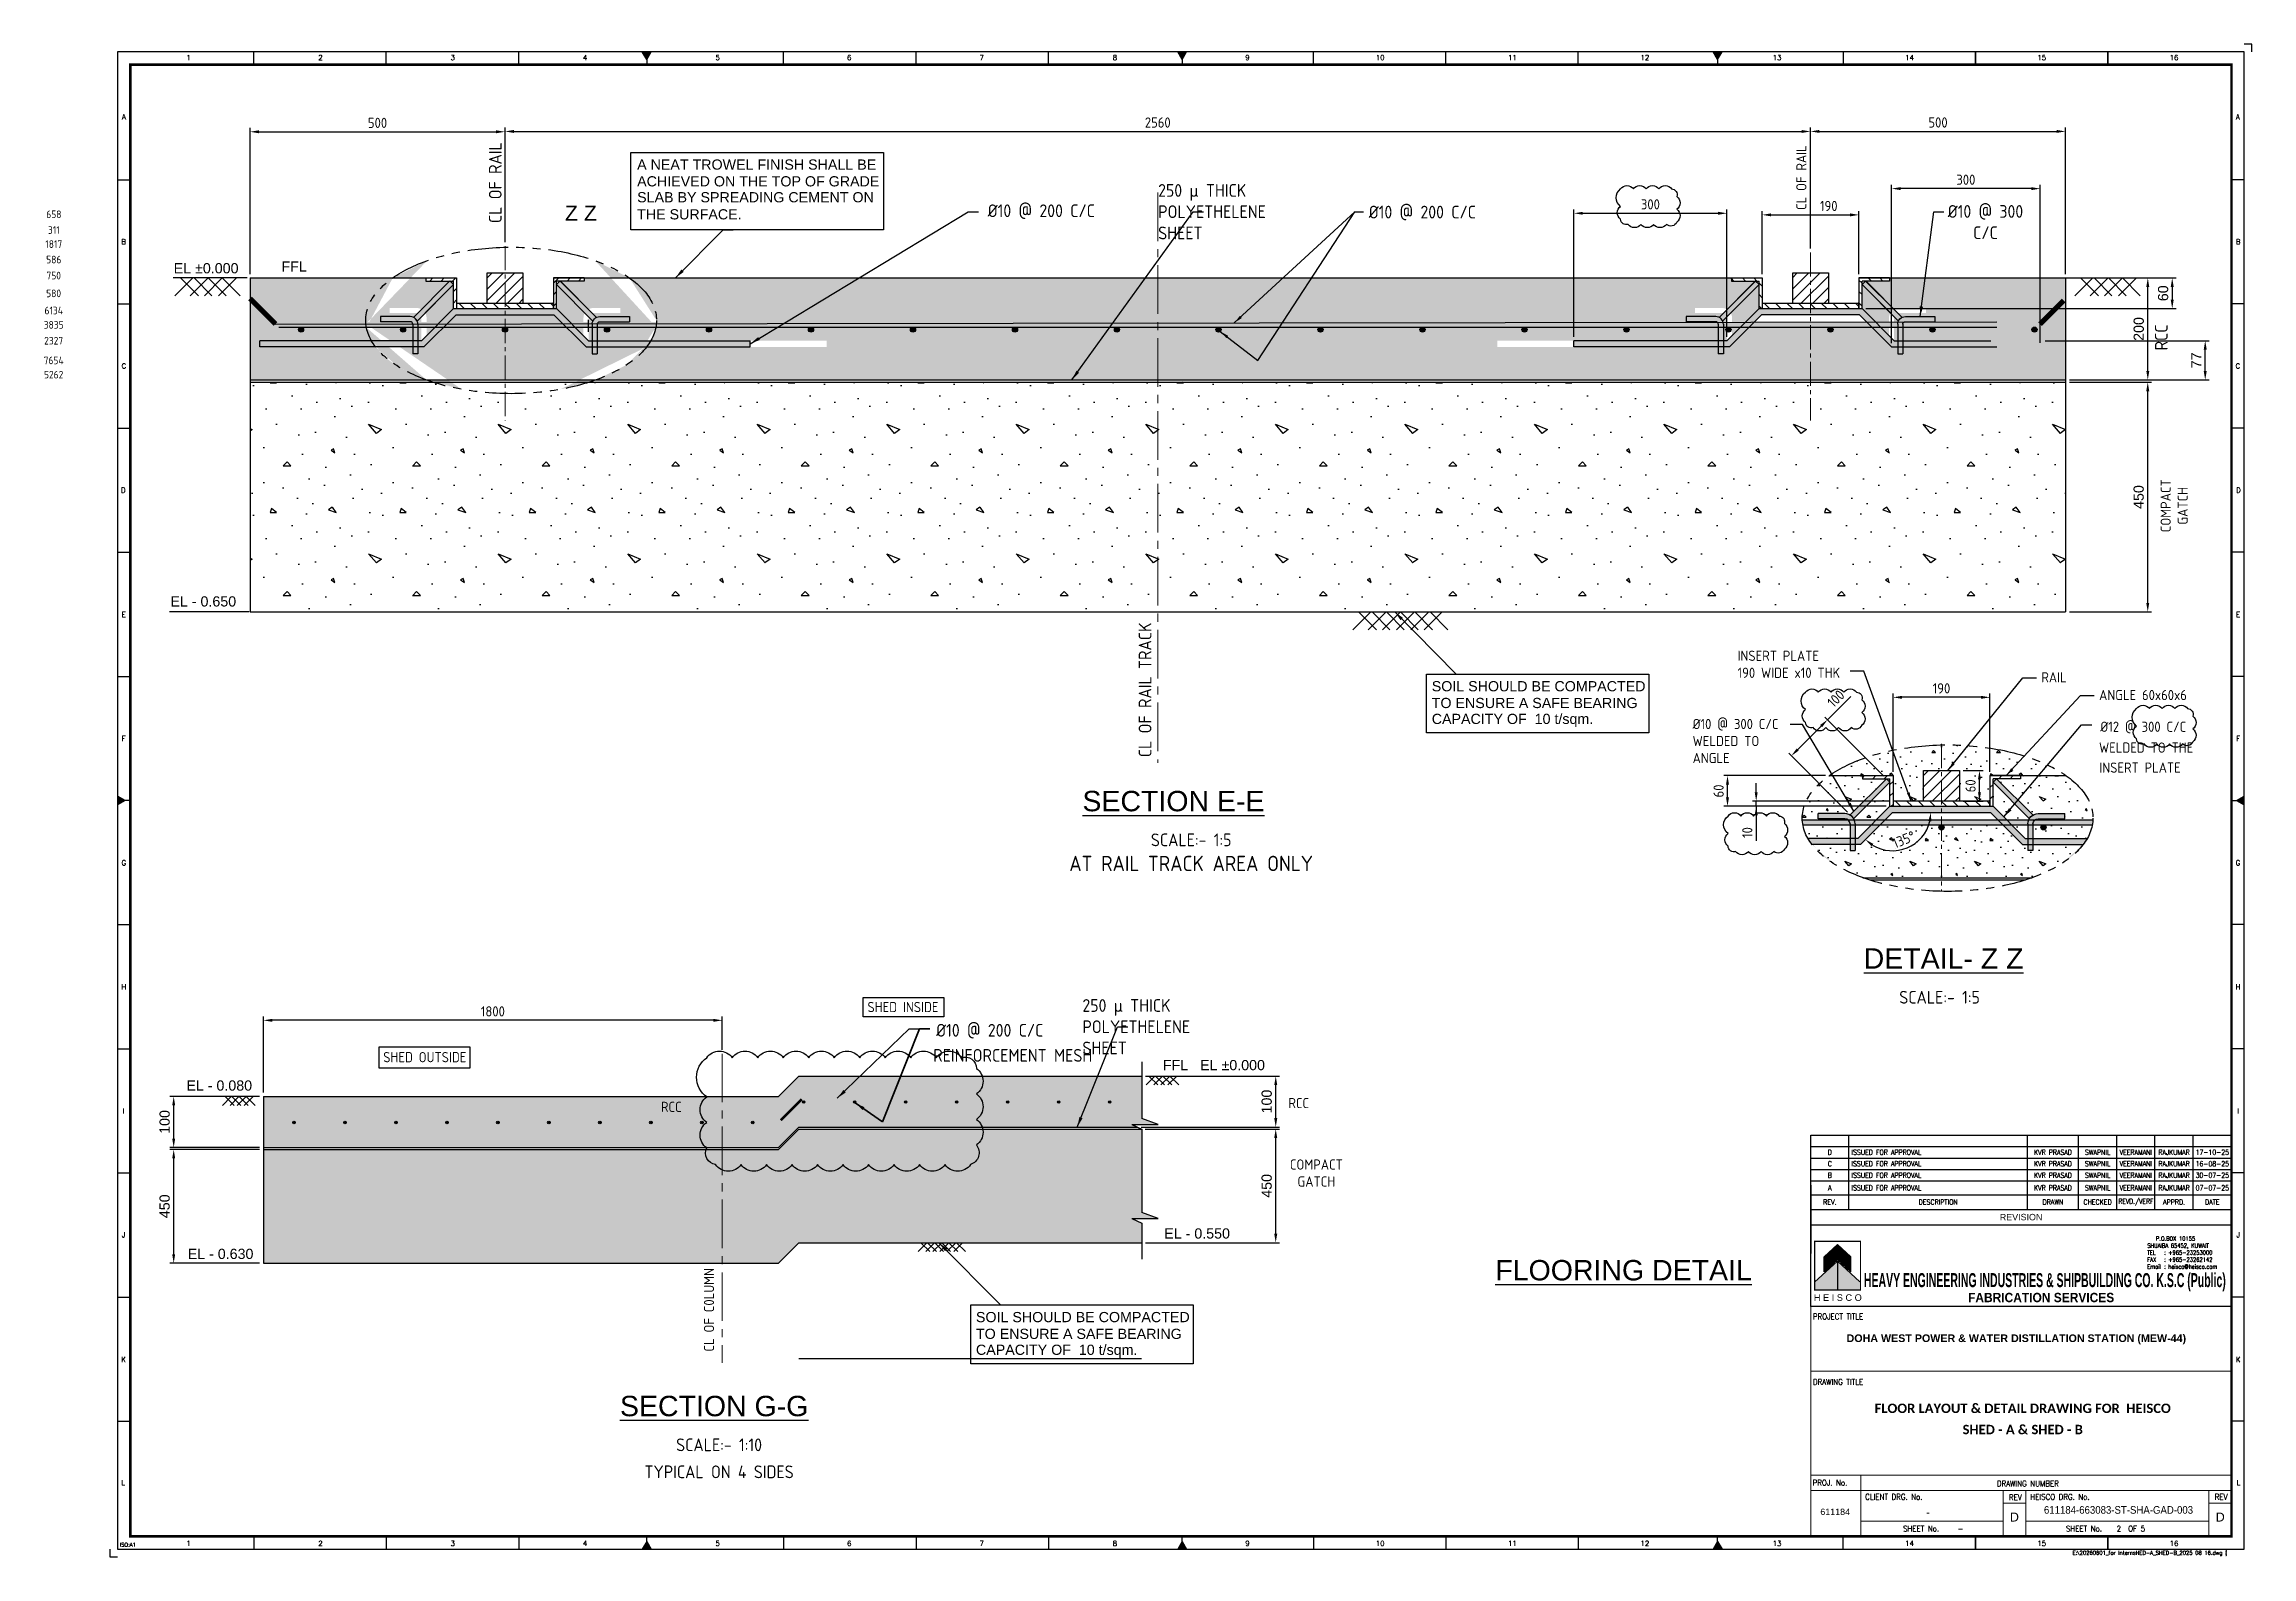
# Model space of a CAD drawing. Header units: millimetres. Extents: x -1055 to 11244, y -20673 to 2560.
# Drawn here: x 957 to 1823, y 0 to 593 of the extents above; entities that cross this region are included whole.
import ezdxf
from ezdxf.enums import TextEntityAlignment as Align

# ---------------------------------------------------------------- set-up
doc = ezdxf.new("R2010")
doc.units = ezdxf.units.MM
doc.linetypes.add('CENTER2', pattern=[28.575, 19.05, -3.175, 3.175, -3.175])
doc.linetypes.add('PHANTOM2', pattern=[31.75, 15.875, -3.175, 3.175, -3.175, 3.175, -3.175])
for name, color, linetype in [('BORDER', 6, 'Continuous'), ('HEISCO', 7, 'Continuous'), ('TABLE', 4, 'Continuous')]:
    doc.layers.add(name, color=color, linetype=linetype)
doc.styles.add('ACISOTS', font='isocp.shx')
doc.styles.add('arial', font='arial.ttf')
doc.styles.add('HEISCO', font='ariblk.ttf')
doc.styles.add('HEISCO.', font='arial.ttf')
doc.styles.add('LOGO', font='ROMANS.SHX')
doc.styles.add('ROMANS', font='romans.shx', dxfattribs={"width": 0.8})
doc.styles.get("Standard").update_dxf_attribs({"font": 'arial.ttf'})
doc.dimstyles.new('ISO-25', dxfattribs={"dimtxt": 4, "dimasz": 3.5, "dimexe": 1.5, "dimexo": 1.5, "dimgap": 1.5, "dimtad": 1, "dimtxsty": 'Standard', "dimcen": 0, "dimadec": 0, "dimazin": 0, "dimtfac": 1, "dimtmove": 0, "dimatfit": 3, "dimfxl": 1, "dimarcsym": 0})
pattern_1 = [(45, (12419.8422, -8679.6995), (-2.245064, 2.245064), [])]
pattern_2 = [(135, (0, -22092.5533), (-2.24506403, -2.24506403), [])]

# ---------------------------------------------------------------- blocks, each defined once
blk = doc.blocks.new('*D27783')
at = {"color": 0, "lineweight": -2}
for p, q in [((1137.48, 515.38), (1137.48, 560.28)), ((1140.98, 558.78), (1645.98, 558.78)), ((1649.48, 512.88), (1649.48, 560.28))]:
    blk.add_line(p, q, dxfattribs=at)
at = {"color": 0}
for points in [[(1140.98, 559.36), (1140.98, 558.2), (1137.48, 558.78)], [(1645.98, 558.2), (1645.98, 559.36), (1649.48, 558.78)]]:
    blk.add_solid(points, dxfattribs=at)
at = {"layer": 'Defpoints', "color": 0}
for p in [(1649.48, 558.78), (1137.48, 513.88), (1649.48, 511.38)]:
    blk.add_point(p, dxfattribs=at)
at = {"color": 0, "insert": (1393.48, 562.28), "char_height": 4, "attachment_point": 5, "style": 'ACISOTS'}
blk.add_mtext('2560 ', dxfattribs=at)
blk = doc.blocks.new('*D27784')
at = {"color": 0, "lineweight": -2}
for p, q in [((1750.98, 501.35), (1783.25, 501.35)), ((1781.75, 464.85), (1781.75, 497.85)), ((1750.98, 461.35), (1783.25, 461.35))]:
    blk.add_line(p, q, dxfattribs=at)
at = {"color": 0}
for points in [[(1782.33, 497.85), (1781.17, 497.85), (1781.75, 501.35)], [(1781.17, 464.85), (1782.33, 464.85), (1781.75, 461.35)]]:
    blk.add_solid(points, dxfattribs=at)
at = {"layer": 'Defpoints', "color": 0}
for p in [(1749.48, 501.35), (1781.75, 501.35), (1749.48, 461.35)]:
    blk.add_point(p, dxfattribs=at)
at = {"color": 0, "insert": (1778.21, 481.35), "char_height": 4, "attachment_point": 5, "rotation": 90}
blk.add_mtext('200', dxfattribs=at)
blk = doc.blocks.new('*D27785')
at = {"color": 0, "lineweight": -2}
for p, q in [((1556.68, 478.25), (1556.68, 528.21)), ((1616.68, 478.25), (1616.68, 528.21)), ((1560.18, 526.71), (1613.18, 526.71))]:
    blk.add_line(p, q, dxfattribs=at)
at = {"color": 0}
for points in [[(1560.18, 527.29), (1560.18, 526.12), (1556.68, 526.71)], [(1613.18, 526.12), (1613.18, 527.29), (1616.68, 526.71)]]:
    blk.add_solid(points, dxfattribs=at)
at = {"layer": 'Defpoints', "color": 0}
for p in [(1616.68, 526.71), (1556.68, 476.75), (1616.68, 476.75)]:
    blk.add_point(p, dxfattribs=at)
at = {"color": 0, "insert": (1586.68, 530.21), "char_height": 4, "attachment_point": 5, "style": 'ACISOTS'}
blk.add_mtext('300', dxfattribs=at)
blk = doc.blocks.new('*D27786')
at = {"color": 0, "lineweight": -2}
for p, q in [((1630.48, 502.85), (1630.48, 527.58)), ((1633.98, 526.08), (1664.98, 526.08)), ((1668.48, 502.85), (1668.48, 527.58))]:
    blk.add_line(p, q, dxfattribs=at)
at = {"color": 0}
for points in [[(1633.98, 526.67), (1633.98, 525.5), (1630.48, 526.08)], [(1664.98, 525.5), (1664.98, 526.67), (1668.48, 526.08)]]:
    blk.add_solid(points, dxfattribs=at)
at = {"layer": 'Defpoints', "color": 0}
for p in [(1668.48, 526.08), (1630.48, 501.35), (1668.48, 501.35)]:
    blk.add_point(p, dxfattribs=at)
at = {"color": 0, "insert": (1656.61, 529.58), "char_height": 4, "attachment_point": 5, "style": 'ACISOTS'}
blk.add_mtext('190', dxfattribs=at)
blk = doc.blocks.new('*D27787')
at = {"color": 0, "lineweight": -2}
for p, q in [((1037.48, 502.85), (1037.48, 560.16)), ((1040.98, 558.66), (1133.98, 558.66)), ((1137.48, 515.38), (1137.48, 560.16))]:
    blk.add_line(p, q, dxfattribs=at)
at = {"color": 0}
for points in [[(1040.98, 559.24), (1040.98, 558.07), (1037.48, 558.66)], [(1133.98, 558.07), (1133.98, 559.24), (1137.48, 558.66)]]:
    blk.add_solid(points, dxfattribs=at)
at = {"layer": 'Defpoints', "color": 0}
for p in [(1137.48, 558.66), (1137.48, 513.88), (1037.48, 501.35)]:
    blk.add_point(p, dxfattribs=at)
at = {"color": 0, "insert": (1087.48, 562.16), "char_height": 4, "attachment_point": 5, "style": 'ACISOTS'}
blk.add_mtext('500', dxfattribs=at)
blk = doc.blocks.new('*D27788')
at = {"color": 0, "lineweight": -2}
for p, q in [((1649.48, 512.88), (1649.48, 560.3)), ((1652.98, 558.8), (1745.98, 558.8)), ((1749.48, 502.85), (1749.48, 560.3))]:
    blk.add_line(p, q, dxfattribs=at)
at = {"color": 0}
for points in [[(1652.98, 559.39), (1652.98, 558.22), (1649.48, 558.8)], [(1745.98, 558.22), (1745.98, 559.39), (1749.48, 558.8)]]:
    blk.add_solid(points, dxfattribs=at)
at = {"layer": 'Defpoints', "color": 0}
for p in [(1749.48, 558.8), (1649.48, 511.38), (1749.48, 501.35)]:
    blk.add_point(p, dxfattribs=at)
at = {"color": 0, "insert": (1699.48, 562.3), "char_height": 4, "attachment_point": 5, "style": 'ACISOTS'}
blk.add_mtext('500', dxfattribs=at)
blk = doc.blocks.new('*D27789')
at = {"color": 0, "lineweight": -2}
for p, q in [((1681.29, 475.85), (1681.29, 537.87)), ((1739.52, 475.89), (1739.52, 537.87)), ((1736.02, 536.37), (1684.79, 536.37))]:
    blk.add_line(p, q, dxfattribs=at)
at = {"color": 0}
for points in [[(1684.79, 536.96), (1684.79, 535.79), (1681.29, 536.37)], [(1736.02, 535.79), (1736.02, 536.96), (1739.52, 536.37)]]:
    blk.add_solid(points, dxfattribs=at)
at = {"layer": 'Defpoints', "color": 0}
for p in [(1681.29, 536.37), (1681.29, 474.35), (1739.52, 474.39)]:
    blk.add_point(p, dxfattribs=at)
at = {"color": 0, "insert": (1710.4, 539.87), "char_height": 4, "attachment_point": 5, "style": 'ACISOTS'}
blk.add_mtext('300', dxfattribs=at)
blk = doc.blocks.new('*D27790')
at = {"color": 0, "lineweight": -2}
for p, q in [((1709.34, 308.24), (1717.23, 308.24)), ((1715.73, 299.74), (1715.73, 304.74)), ((1709.34, 296.24), (1717.23, 296.24))]:
    blk.add_line(p, q, dxfattribs=at)
at = {"color": 0}
for points in [[(1716.31, 304.74), (1715.14, 304.74), (1715.73, 308.24)], [(1715.14, 299.74), (1716.31, 299.74), (1715.73, 296.24)]]:
    blk.add_solid(points, dxfattribs=at)
at = {"layer": 'Defpoints', "color": 0}
for p in [(1707.84, 308.24), (1715.73, 308.24), (1707.84, 296.24)]:
    blk.add_point(p, dxfattribs=at)
at = {"color": 0, "insert": (1712.23, 302.24), "char_height": 4, "attachment_point": 5, "rotation": 90, "style": 'ACISOTS'}
blk.add_mtext('60', dxfattribs=at)
blk = doc.blocks.new('*D27792')
at = {"color": 0, "lineweight": -2}
for p, q in [((1628.17, 299.74), (1628.17, 303.24)), ((1680.34, 296.24), (1626.67, 296.24)), ((1628.17, 294.24), (1628.17, 296.24)), ((1679.14, 294.24), (1626.67, 294.24)), ((1628.17, 294.24), (1628.17, 280.63)), ((1628.17, 290.74), (1628.17, 287.24))]:
    blk.add_line(p, q, dxfattribs=at)
at = {"color": 0}
for points in [[(1627.59, 299.74), (1628.75, 299.74), (1628.17, 296.24)], [(1628.75, 290.74), (1627.59, 290.74), (1628.17, 294.24)]]:
    blk.add_solid(points, dxfattribs=at)
at = {"layer": 'Defpoints', "color": 0}
for p in [(1628.17, 296.24), (1681.84, 296.24), (1680.64, 294.24)]:
    blk.add_point(p, dxfattribs=at)
at = {"color": 0, "insert": (1624.67, 283.93), "char_height": 4, "attachment_point": 5, "rotation": 90, "style": 'ACISOTS'}
blk.add_mtext('10', dxfattribs=at)
blk = doc.blocks.new('A1B')
at = {"layer": 'BORDER', "color": 1}
for p, q in [((56.44, 585), (56.44, 590)), ((56.44, 585), (56.44, 590)), ((108.38, 585), (108.38, 590)), ((108.38, 585), (108.38, 590)), ((160.31, 585), (160.31, 590)), ((160.31, 585), (160.31, 590)), ((264.19, 585), (264.19, 590)), ((316.12, 585), (316.12, 590)), ((368.06, 585), (368.06, 590)), ((471.94, 585), (471.94, 590)), ((523.88, 585), (523.88, 590)), ((575.81, 585), (575.81, 590)), ((679.69, 590), (679.69, 585)), ((731.63, 590), (731.63, 585)), ((731.63, 585), (731.63, 590)), ((731.63, 590), (731.63, 585)), ((783.56, 590), (783.56, 585)), ((783.56, 585), (783.56, 590)), ((3, 539.83), (8, 539.83)), ((837, 539.83), (832, 539.83)), ((3, 491.17), (8, 491.17)), ((837, 491.17), (832, 491.17)), ((3, 442.5), (8, 442.5)), ((837, 442.5), (832, 442.5)), ((3, 393.84), (8, 393.84)), ((837, 393.84), (832, 393.84)), ((3, 345.17), (8, 345.17)), ((837, 345.17), (832, 345.17)), ((3, 247.84), (8, 247.84)), ((837, 247.84), (832, 247.84)), ((3, 199.17), (8, 199.17)), ((837, 199.17), (832, 199.17)), ((3, 150.51), (8, 150.51)), ((837, 150.51), (832, 150.51)), ((3, 101.84), (8, 101.84)), ((837, 101.84), (832, 101.84)), ((3, 53.17), (8, 53.17)), ((837, 53.17), (832, 53.17)), ((56.44, 8), (56.44, 3)), ((108.38, 8), (108.38, 3)), ((160.31, 8), (160.31, 3)), ((264.19, 8), (264.19, 3)), ((316.12, 8), (316.12, 3)), ((368.06, 8), (368.06, 3)), ((471.94, 8), (471.94, 3)), ((523.88, 8), (523.88, 3)), ((575.81, 8), (575.81, 3)), ((679.69, 3), (679.69, 8)), ((731.63, 3), (731.63, 8)), ((731.63, 8), (731.63, 3)), ((731.63, 3), (731.63, 8)), ((783.56, 3), (783.56, 8)), ((783.56, 8), (783.56, 3))]:
    blk.add_line(p, q, dxfattribs=at)
at = {"layer": 'BORDER'}
for p, q in [((210.5, 587), (208.77, 590)), ((210.5, 590), (210.5, 585)), ((210.5, 587), (212.23, 590)), ((420.5, 587), (418.77, 590)), ((420.5, 590), (420.5, 585)), ((420.5, 587), (422.23, 590)), ((630.5, 587), (628.77, 590)), ((630.5, 590), (630.5, 585)), ((630.5, 587), (632.23, 590)), ((210.5, 588), (210.5, 585)), ((210.5, 588), (210.5, 585)), ((420.5, 588), (420.5, 585)), ((6, 296.5), (3, 298.23)), ((8, 296.5), (3, 296.5)), ((6, 296.5), (3, 294.77)), ((832, 296.5), (837, 296.5)), ((834, 296.5), (837, 298.23)), ((834, 296.5), (837, 294.77)), ((210.5, 6), (208.77, 3)), ((210.5, 5), (210.5, 8)), ((210.5, 5), (210.5, 8)), ((210.5, 3), (210.5, 8)), ((210.5, 6), (212.23, 3)), ((420.5, 6), (418.77, 3)), ((420.5, 5), (420.5, 8)), ((420.5, 3), (420.5, 8)), ((420.5, 6), (422.23, 3)), ((630.5, 6), (628.77, 3)), ((630.5, 3), (630.5, 8)), ((630.5, 6), (632.23, 3))]:
    blk.add_line(p, q, dxfattribs=at)
blk.add_lwpolyline([(837, 3), (837, 590), (3, 590), (3, 3)], close=True, dxfattribs=at)
at = {"layer": 'BORDER', "color": 1}
for points in [[(840, 590), (840, 593), (837, 593)], [(0, 3), (0, 0), (3, 0)]]:
    blk.add_lwpolyline(points, dxfattribs=at)
at = {"layer": 'BORDER', "const_width": 1}
blk.add_lwpolyline([(8, 8), (832, 8), (832, 585), (8, 585)], close=True, dxfattribs=at)
at = {"layer": 'BORDER'}
for points in [[(212.23, 590), (208.77, 590), (210.5, 587)], [(422.23, 590), (418.77, 590), (420.5, 587)], [(632.23, 590), (628.77, 590), (630.5, 587)], [(3, 298.23), (3, 294.77), (6, 296.5)], [(837, 298.23), (837, 294.77), (834, 296.5)], [(212.23, 3), (208.77, 3), (210.5, 6)], [(422.23, 3), (418.77, 3), (420.5, 6)], [(632.23, 3), (628.77, 3), (630.5, 6)]]:
    blk.add_solid(points, dxfattribs=at)
at = {"color": 11, "insert": (830.38, 1.34), "char_height": 1.5, "width": 401.355, "attachment_point": 6, "style": 'ROMANS'}
blk.add_mtext('{\\W1;\\C1;E:\\20260601_for Interns\\SHED-A_SHED-B_2025 08 16.dwg }', dxfattribs=at)
at = {"layer": 'BORDER', "color": 1, "style": 'ROMANS'}
for s, height, p in [('1', 2, (30.81, 586.75)), ('2', 2, (82.56, 586.75)), ('3', 2, (134.41, 586.75)), ('4', 2, (186.37, 586.75)), ('5', 2, (238.32, 586.75)), ('6', 2, (289.89, 586.75)), ('7', 2, (341.88, 586.75)), ('8', 2, (394.13, 586.75)), ('9', 2, (446.1, 586.75)), ('10', 2, (498.13, 586.75)), ('11', 2, (549.97, 586.75)), ('12', 2, (601.96, 586.75)), ('13', 2, (653.79, 586.75)), ('14', 2, (705.77, 586.75)), ('15', 2, (757.56, 586.75)), ('16', 2, (809.48, 586.75)), ('A', 2, (5.48, 563.52)), ('A', 2, (834.52, 563.52)), ('B', 2, (5.35, 514.55)), ('B', 2, (834.65, 514.55)), ('C', 2, (5.49, 465.84)), ('C', 2, (834.51, 465.84)), ('D', 2, (5.25, 417.17)), ('D', 2, (834.75, 417.17)), ('E', 2, (5.39, 368.4)), ('E', 2, (834.61, 368.4)), ('F', 2, (5.34, 319.81)), ('F', 2, (834.66, 319.81)), ('G', 2, (5.44, 271.07)), ('G', 2, (834.56, 271.07)), ('H', 2, (5.43, 222.46)), ('H', 2, (834.57, 222.46)), ('I', 2, (5.31, 173.82)), ('I', 2, (834.69, 173.82)), ('J', 2, (5.33, 125.23)), ('J', 2, (834.67, 125.23)), ('K', 2, (5.38, 76.36)), ('K', 2, (834.62, 76.36)), ('L', 2, (5.2, 28.07)), ('L', 2, (834.8, 28.07)), ('ISO:A1', 1.5, (7.03, 4)), ('1', 2, (30.81, 4.25)), ('2', 2, (82.56, 4.25)), ('3', 2, (134.41, 4.25)), ('4', 2, (186.37, 4.25)), ('5', 2, (238.32, 4.25)), ('6', 2, (289.89, 4.25)), ('7', 2, (341.88, 4.25)), ('8', 2, (394.13, 4.25)), ('9', 2, (446.1, 4.25)), ('10', 2, (498.13, 4.25)), ('11', 2, (549.97, 4.25)), ('12', 2, (601.96, 4.25)), ('13', 2, (653.79, 4.25)), ('14', 2, (705.77, 4.25)), ('15', 2, (757.56, 4.25)), ('16', 2, (809.48, 4.25))]:
    blk.add_text(s, height=height, dxfattribs=at).set_placement(p, align=Align.CENTER)
blk = doc.blocks.new('*D27840')
at = {"color": 0, "lineweight": -2}
for p, q in [((1750.98, 460.46), (1783.23, 460.46)), ((1781.73, 373.96), (1781.73, 456.96)), ((1750.98, 370.46), (1783.23, 370.46))]:
    blk.add_line(p, q, dxfattribs=at)
at = {"color": 0}
for points in [[(1782.31, 456.96), (1781.14, 456.96), (1781.73, 460.46)], [(1781.14, 373.96), (1782.31, 373.96), (1781.73, 370.46)]]:
    blk.add_solid(points, dxfattribs=at)
at = {"layer": 'Defpoints', "color": 0}
for p in [(1749.48, 460.46), (1781.73, 460.46), (1749.48, 370.46)]:
    blk.add_point(p, dxfattribs=at)
at = {"color": 0, "insert": (1778.18, 415.46), "char_height": 4, "attachment_point": 5, "rotation": 90}
blk.add_mtext('450', dxfattribs=at)
blk = doc.blocks.new('*D28611')
at = {"color": 0, "lineweight": -2}
for p, q in [((1681.84, 307.74), (1681.84, 338.45)), ((1719.84, 307.74), (1719.84, 338.45)), ((1716.34, 336.95), (1685.34, 336.95))]:
    blk.add_line(p, q, dxfattribs=at)
at = {"color": 0}
for points in [[(1685.34, 337.53), (1685.34, 336.36), (1681.84, 336.95)], [(1716.34, 336.36), (1716.34, 337.53), (1719.84, 336.95)]]:
    blk.add_solid(points, dxfattribs=at)
at = {"layer": 'Defpoints', "color": 0}
for p in [(1681.84, 336.95), (1681.84, 306.24), (1719.84, 306.24)]:
    blk.add_point(p, dxfattribs=at)
at = {"color": 0, "insert": (1700.84, 340.45), "char_height": 4, "attachment_point": 5, "style": 'ACISOTS'}
blk.add_mtext('190', dxfattribs=at)
blk = doc.blocks.new('*D28615')
at = {"color": 0, "lineweight": -2}
for p, q in [((1741.54, 476.76), (1805.78, 476.76)), ((1804.28, 464.85), (1804.28, 473.26)), ((1750.98, 461.35), (1805.78, 461.35))]:
    blk.add_line(p, q, dxfattribs=at)
at = {"color": 0}
for points in [[(1804.86, 473.26), (1803.69, 473.26), (1804.28, 476.76)], [(1803.69, 464.85), (1804.86, 464.85), (1804.28, 461.35)]]:
    blk.add_solid(points, dxfattribs=at)
at = {"layer": 'Defpoints', "color": 0}
for p in [(1740.04, 476.76), (1804.28, 476.76), (1749.48, 461.35)]:
    blk.add_point(p, dxfattribs=at)
at = {"color": 0, "insert": (1800.78, 469.06), "char_height": 4, "attachment_point": 5, "rotation": 90}
blk.add_mtext('77', dxfattribs=at)
blk = doc.blocks.new('*D28616')
at = {"color": 0, "lineweight": -2}
for p, q in [((1669.98, 501.35), (1792.83, 501.35)), ((1791.33, 497.85), (1791.33, 492.85)), ((1671.18, 489.35), (1792.83, 489.35))]:
    blk.add_line(p, q, dxfattribs=at)
at = {"color": 0}
for points in [[(1791.91, 497.85), (1790.74, 497.85), (1791.33, 501.35)], [(1790.74, 492.85), (1791.91, 492.85), (1791.33, 489.35)]]:
    blk.add_solid(points, dxfattribs=at)
at = {"layer": 'Defpoints', "color": 0}
for p in [(1668.48, 501.35), (1669.68, 489.35), (1791.33, 489.35)]:
    blk.add_point(p, dxfattribs=at)
at = {"color": 0, "insert": (1787.78, 495.35), "char_height": 4, "attachment_point": 5, "rotation": 90}
blk.add_mtext('60', dxfattribs=at)
blk = doc.blocks.new('A$7E9A9111A30353')
for p, q in [((0, 26.78), (1.41, 28.19)), ((0, 26.78), (14.14, 12.63)), ((1.41, 28.19), (15.56, 14.05)), ((13.68, 10.51), (13.68, 0)), ((14.14, 12.63), (15.56, 14.05)), ((15.68, 10.51), (15.68, 0)), ((17.68, 14.51), (28.17, 14.51)), ((17.68, 12.51), (28.19, 12.51)), ((28.17, 12.51), (28.17, 14.51)), ((15.68, 0), (13.68, 0))]:
    blk.add_line(p, q)
at = {"extrusion": (0, 0, -1)}
for radius in [4, 2]:
    blk.add_arc((-17.68, 10.51), radius, 0, 90, dxfattribs=at)
blk = doc.blocks.new('*D28910')
at = {"color": 0, "lineweight": -2}
for p, q in [((1655.3, 306.24), (1615.42, 306.24)), ((1616.92, 297.74), (1616.92, 302.74)), ((1679.14, 294.24), (1615.42, 294.24))]:
    blk.add_line(p, q, dxfattribs=at)
at = {"color": 0}
for points in [[(1617.5, 302.74), (1616.33, 302.74), (1616.92, 306.24)], [(1616.33, 297.74), (1617.5, 297.74), (1616.92, 294.24)]]:
    blk.add_solid(points, dxfattribs=at)
at = {"layer": 'Defpoints', "color": 0}
for p in [(1616.92, 306.24), (1656.8, 306.24), (1680.64, 294.24)]:
    blk.add_point(p, dxfattribs=at)
at = {"color": 0, "insert": (1613.42, 300.24), "char_height": 4, "attachment_point": 5, "rotation": 90, "style": 'ACISOTS'}
blk.add_mtext('60', dxfattribs=at)
blk = doc.blocks.new('*D28911')
at = {"color": 0, "lineweight": -2}
for p, q in [((1678.17, 306.1), (1655.06, 329.21)), ((1656.12, 328.15), (1665.24, 337.27)), ((1644.45, 316.48), (1653.64, 325.67)), ((1664.02, 291.95), (1640.91, 315.07))]:
    blk.add_line(p, q, dxfattribs=at)
at = {"color": 0}
for points in [[(1654.05, 325.26), (1653.23, 326.09), (1656.12, 328.15)], [(1644.04, 316.89), (1644.86, 316.07), (1641.97, 314.01)]]:
    blk.add_solid(points, dxfattribs=at)
at = {"layer": 'Defpoints', "color": 0}
for p in [(1656.12, 328.15), (1679.23, 305.04), (1665.09, 290.89)]:
    blk.add_point(p, dxfattribs=at)
at = {"color": 0, "insert": (1659.44, 336.42), "char_height": 4, "attachment_point": 5, "rotation": 45, "style": 'ACISOTS'}
blk.add_mtext('100', dxfattribs=at)
blk = doc.blocks.new('*D28913')
at = {"color": 0, "lineweight": -2}
blk.add_arc((1681.64, 291.84), 15.04, 238.36229, 346.63771, dxfattribs=at)
at = {"color": 0}
for points in [[(1696.85, 288.29), (1695.69, 288.43), (1696.68, 291.84)], [(1674.11, 279.49), (1673.38, 278.57), (1671, 281.2)]]:
    blk.add_solid(points, dxfattribs=at)
at = {"layer": 'Defpoints', "color": 0}
for p in [(1681.64, 291.84), (1681.64, 291.84), (1720.05, 291.84), (1669.04, 279.24), (1681.64, 276.79)]:
    blk.add_point(p, dxfattribs=at)
at = {"color": 0, "insert": (1686.05, 281.17), "char_height": 4, "attachment_point": 5, "rotation": 22.5, "style": 'ACISOTS'}
blk.add_mtext('135%%d', dxfattribs=at)
blk = doc.blocks.new('A$C61D9601B')
at = {"layer": 'HEISCO'}
for color, points in [(34, [(5.84, -8.9), (5.84, -15.38), (11.66, -10.02), (11.66, -3.54)]), (40, [(11.66, -3.54), (11.66, -10.02), (17.48, -15.38), (17.48, -8.9)]), (142, [(1.66, -19.99), (1.66, -23.3), (11.66, -23.3), (11.66, -10.78)]), (138, [(11.66, -10.78), (11.66, -23.3), (21.66, -23.3), (21.66, -19.99)])]:
    blk.add_hatch(color=color, dxfattribs=at).paths.add_polyline_path(points)
blk.add_line((11.66, -10.78), (11.66, -23.3))
blk.add_line((11.66, -10.78), (11.66, -23.3))
at = {"layer": 'HEISCO', "color": 142, "true_color": 0x00a8e1}
blk.add_line((11.66, -10.78), (1.66, -19.99), dxfattribs=at)
at = {"layer": 'HEISCO', "color": 138, "true_color": 0x004961}
for q in [(11.66, -23.3), (21.38, -19.73), (11.66, -23.3)]:
    blk.add_line((11.66, -10.78), q, dxfattribs=at)
at = {"layer": 'HEISCO', "color": 142, "true_color": 0x00a8e1, "const_width": 0.559}
blk.add_lwpolyline([(21.66, -23.3), (21.66, -2.17), (1.66, -2.17), (1.66, -23.3)], close=True, dxfattribs=at)
at = {"layer": 'HEISCO', "color": 34, "true_color": 0xa85400}
blk.add_lwpolyline([(5.84, -8.9), (11.66, -3.54), (11.66, -10.02), (5.84, -15.38)], close=True, dxfattribs=at)
at = {"layer": 'HEISCO', "color": 40, "true_color": 0xffc038}
blk.add_lwpolyline([(17.48, -8.9), (11.66, -3.54), (11.66, -10.02), (17.48, -15.38)], close=True, dxfattribs=at)
at = {"layer": 'HEISCO', "color": 7, "linetype": 'Continuous', "style": 'HEISCO.'}
blk.add_text('H E I S C O', height=2.8666, dxfattribs=at).set_placement((11.77, -26.65), align=Align.MIDDLE_CENTER)
blk = doc.blocks.new('165-HEISCO')
at = {"layer": 'HEISCO', "color": 6}
blk.add_lwpolyline([(0, 32), (165, 32), (165, 0), (0, 0)], close=True, dxfattribs=at)
at = {"layer": 'HEISCO', "xscale": 0.9, "yscale": 0.9, "zscale": 0.9}
blk.add_blockref('A$C61D9601B', (0.03, 27.46), dxfattribs=at)
at = {"layer": 'HEISCO', "color": 7, "linetype": 'ByBlock', "style": 'HEISCO', "width": 0.471616}
blk.add_text('HEAVY ENGINEERING INDUSTRIES & SHIPBUILDING CO. K.S.C (Public)', height=5.5, dxfattribs=at).set_placement((20.87, 7.57), (162.79, 7.57), align=Align.FIT)
at = {"layer": 'HEISCO', "color": 7, "linetype": 'ByBlock', "style": 'HEISCO', "width": 0.8}
blk.add_text('FABRICATION SERVICES', height=3.6667, dxfattribs=at).set_placement((90.37, 3.51), align=Align.MIDDLE_CENTER)
at = {"layer": 'HEISCO', "color": 3, "insert": (131.98, 27.45), "char_height": 1.65, "width": 30.9183, "attachment_point": 1, "style": 'LOGO'}
blk.add_mtext('\\pxsm1,ql;   {\\W0.9;P.O.BOX 10155\\P\\pt3,4;SHUAIBA 65452, KUWAIT \\P\\pt4;TEL^I: +965-23253000 \\PFAX^I: +965-23262142 \\PEmail^I: heisco@heisco.com}', dxfattribs=at)
blk = doc.blocks.new('*T29023')
at = {"layer": 'TABLE', "color": 4}
for p, q in [((0, 35.16), (165, 35.16)), ((0, 0), (0, 35.16)), ((15, 6), (15, 35.16)), ((85, 6), (85, 35.16)), ((105, 6), (105, 35.16)), ((120, 6), (120, 35.16)), ((135, 6), (135, 35.16)), ((150, 6), (150, 35.16)), ((165, 0), (165, 35.16)), ((0, 11.77), (165, 11.77)), ((0, 6), (15, 6)), ((0, 0), (165, 0))]:
    blk.add_line(p, q, dxfattribs=at)
at = {"layer": 'TABLE', "color": 8}
for p, q in [((0, 30.66), (165, 30.66)), ((0, 26.16), (165, 26.16)), ((0, 21.66), (165, 21.66)), ((0, 17.16), (165, 17.16))]:
    blk.add_line(p, q, dxfattribs=at)
at = {"layer": 'TABLE', "color": 0, "lineweight": -2}
blk.add_line((15, 6), (165, 6), dxfattribs=at)
at = {"layer": 'TABLE', "color": 7}
for s, insert, char_height, width, attachment_point, style in [('D', (7.5, 28.41), 2, 13, 5, 'ROMANS'), ('ISSUED FOR APPROVAL', (16, 28.41), 2, 68, 4, 'ROMANS'), ('KVR PRASAD', (95, 28.41), 2, 18, 5, 'ROMANS'), ('SWAPNIL', (112.5, 28.41), 2, 13, 5, 'ROMANS'), ('VEERAMANI', (127.5, 28.41), 2, 13, 5, 'ROMANS'), ('RAJKUMAR', (142.5, 28.41), 2, 13, 5, 'ROMANS'), ('17-10-25', (157.5, 28.41), 2, 13, 5, 'ROMANS'), ('C', (7.5, 23.91), 2, 13, 5, 'ROMANS'), ('B', (7.5, 19.41), 2, 13, 5, 'ROMANS'), ('ISSUED FOR APPROVAL', (16, 23.91), 2, 68, 4, 'ROMANS'), ('ISSUED FOR APPROVAL', (16, 19.41), 2, 68, 4, 'ROMANS'), ('KVR PRASAD', (95, 23.91), 2, 18, 5, 'ROMANS'), ('KVR PRASAD', (95, 19.41), 2, 18, 5, 'ROMANS'), ('SWAPNIL', (112.5, 23.91), 2, 13, 5, 'ROMANS'), ('SWAPNIL', (112.5, 19.41), 2, 13, 5, 'ROMANS'), ('VEERAMANI', (127.5, 23.91), 2, 13, 5, 'ROMANS'), ('VEERAMANI', (127.5, 19.41), 2, 13, 5, 'ROMANS'), ('RAJKUMAR', (142.5, 23.91), 2, 13, 5, 'ROMANS'), ('RAJKUMAR', (142.5, 19.41), 2, 13, 5, 'ROMANS'), ('30-07-25', (157.5, 19.41), 2, 13, 5, 'ROMANS'), ('16-08-25', (157.5, 23.91), 2, 13, 5, 'ROMANS'), ('{\\W0.9;REV.}', (7.5, 8.89), 2, 13, 5, 'ROMANS'), ('{\\W0.9;DESCRIPTION}', (50, 8.89), 2, 68, 5, 'ROMANS'), ('{\\W0.9;DRAWN}', (95, 8.89), 2, 18, 5, 'ROMANS'), ('{\\W0.9;CHECKED}', (112.5, 8.89), 2, 13, 5, 'ROMANS'), ('{\\W0.7;REVD./VERF}', (127.5, 8.89), 2, 13, 5, 'ROMANS'), ('{\\W0.9;APPRD.}', (142.5, 8.89), 2, 13, 5, 'ROMANS'), ('{\\W0.9;DATE}', (157.5, 8.89), 2, 13, 5, 'ROMANS'), ('{\\C7;REVISION}', (82.5, 3), 2.5, 163, 5, 'arial')]:
    blk.add_mtext(s, dxfattribs=dict(at, insert=insert, char_height=char_height, width=width, attachment_point=attachment_point, style=style))
at = {"layer": 'TABLE', "color": 3, "char_height": 2, "style": 'ROMANS'}
for s, insert, width, attachment_point in [('A', (7.5, 14.46), 13, 5), ('ISSUED FOR APPROVAL', (16, 14.46), 68, 4), ('KVR PRASAD', (95, 14.46), 18, 5), ('SWAPNIL', (112.5, 14.46), 13, 5), ('VEERAMANI', (127.5, 14.46), 13, 5), ('RAJKUMAR', (142.5, 14.46), 13, 5), ('07-07-25', (157.5, 14.46), 13, 5)]:
    blk.add_mtext(s, dxfattribs=dict(at, insert=insert, width=width, attachment_point=attachment_point))
blk = doc.blocks.new('*D29027')
at = {"color": 0, "lineweight": -2}
for p, q in [((1041.21, 180.48), (1006.05, 180.48)), ((1007.55, 163.98), (1007.55, 176.98)), ((1041.21, 160.48), (1006.05, 160.48))]:
    blk.add_line(p, q, dxfattribs=at)
at = {"color": 0}
for points in [[(1008.13, 176.98), (1006.96, 176.98), (1007.55, 180.48)], [(1006.96, 163.98), (1008.13, 163.98), (1007.55, 160.48)]]:
    blk.add_solid(points, dxfattribs=at)
at = {"layer": 'Defpoints', "color": 0}
for p in [(1007.55, 180.48), (1042.71, 180.48), (1042.71, 160.48)]:
    blk.add_point(p, dxfattribs=at)
at = {"color": 0, "insert": (1004, 170.48), "char_height": 4, "attachment_point": 5, "rotation": 90}
blk.add_mtext('100', dxfattribs=at)
blk = doc.blocks.new('*D29028')
at = {"color": 0, "lineweight": -2}
for p, q in [((1042.71, 181.98), (1042.71, 211.82)), ((1219.21, 210.32), (1046.21, 210.32)), ((1222.71, 198.74), (1222.71, 211.82))]:
    blk.add_line(p, q, dxfattribs=at)
at = {"color": 0}
for points in [[(1046.21, 210.9), (1046.21, 209.73), (1042.71, 210.32)], [(1219.21, 209.73), (1219.21, 210.9), (1222.71, 210.32)]]:
    blk.add_solid(points, dxfattribs=at)
at = {"layer": 'Defpoints', "color": 0}
for p in [(1042.71, 210.32), (1222.71, 197.24), (1042.71, 180.48)]:
    blk.add_point(p, dxfattribs=at)
at = {"color": 0, "insert": (1132.71, 213.82), "char_height": 4, "attachment_point": 5, "style": 'ACISOTS'}
blk.add_mtext('1800', dxfattribs=at)
blk = doc.blocks.new('*D29029')
at = {"color": 0, "lineweight": -2}
for p, q in [((1041.21, 159.7), (1006.05, 159.7)), ((1007.55, 118.64), (1007.55, 156.2)), ((1041.21, 115.14), (1006.05, 115.14))]:
    blk.add_line(p, q, dxfattribs=at)
at = {"color": 0}
for points in [[(1008.13, 156.2), (1006.96, 156.2), (1007.55, 159.7)], [(1006.96, 118.64), (1008.13, 118.64), (1007.55, 115.14)]]:
    blk.add_solid(points, dxfattribs=at)
at = {"layer": 'Defpoints', "color": 0}
for p in [(1007.55, 159.7), (1042.71, 159.7), (1042.71, 115.14)]:
    blk.add_point(p, dxfattribs=at)
at = {"color": 0, "insert": (1004, 137.42), "char_height": 4, "attachment_point": 5, "rotation": 90}
blk.add_mtext('450', dxfattribs=at)
blk = doc.blocks.new('*D29033')
at = {"color": 0, "lineweight": -2}
for p, q in [((1388.73, 188.48), (1441.25, 188.48)), ((1439.75, 171.98), (1439.75, 184.98)), ((1386.94, 168.48), (1441.25, 168.48))]:
    blk.add_line(p, q, dxfattribs=at)
at = {"color": 0}
for points in [[(1440.33, 184.98), (1439.17, 184.98), (1439.75, 188.48)], [(1439.17, 171.98), (1440.33, 171.98), (1439.75, 168.48)]]:
    blk.add_solid(points, dxfattribs=at)
at = {"layer": 'Defpoints', "color": 0}
for p in [(1387.23, 188.48), (1439.75, 188.48), (1385.44, 168.48)]:
    blk.add_point(p, dxfattribs=at)
at = {"color": 0, "insert": (1436.21, 178.48), "char_height": 4, "attachment_point": 5, "rotation": 90}
blk.add_mtext('100', dxfattribs=at)
blk = doc.blocks.new('*D29034')
at = {"color": 0, "lineweight": -2}
for p, q in [((1388.58, 167.7), (1441.24, 167.7)), ((1439.74, 126.64), (1439.74, 164.2)), ((1388.73, 123.14), (1441.24, 123.14))]:
    blk.add_line(p, q, dxfattribs=at)
at = {"color": 0}
for points in [[(1440.33, 164.2), (1439.16, 164.2), (1439.74, 167.7)], [(1439.16, 126.64), (1440.33, 126.64), (1439.74, 123.14)]]:
    blk.add_solid(points, dxfattribs=at)
at = {"layer": 'Defpoints', "color": 0}
for p in [(1387.08, 167.7), (1439.74, 167.7), (1387.23, 123.14)]:
    blk.add_point(p, dxfattribs=at)
at = {"color": 0, "insert": (1436.2, 145.42), "char_height": 4, "attachment_point": 5, "rotation": 90}
blk.add_mtext('450', dxfattribs=at)
blk = doc.blocks.new('A$7E9AE118329B')
at = {"transparency": 33554687}
h = blk.add_hatch(color=256, dxfattribs=at)
h.dxf.hatch_style = 1
h.paths.add_polyline_path([(7.78, 7.21), (0.71, 14.29), (0, 13.58), (7.07, 6.51)])
h.paths.add_polyline_path([(14.29, 6.3), (14.29, 7.3), (8.49, 7.3, 0.414214), (6.99, 5.8), (6.99, 0), (7.99, 0), (7.99, 5.8, -0.414214), (8.49, 6.3)])
for p, q in [((0.71, 14.29), (0, 13.58)), ((7.07, 6.51), (0, 13.58)), ((7.78, 7.21), (0.71, 14.29)), ((6.99, 5.8), (6.99, 0)), ((7.78, 7.21), (7.07, 6.51)), ((7.99, 5.8), (7.99, 0)), ((8.49, 7.3), (14.29, 7.3)), ((8.49, 6.3), (14.29, 6.3)), ((14.29, 7.3), (14.29, 6.3)), ((6.99, 0), (7.99, 0))]:
    blk.add_line(p, q)
at = {"extrusion": (0, 0, -1)}
for radius in [1.5, 1.5, 0.5]:
    blk.add_arc((-8.49, 5.8), radius, 0, 90, dxfattribs=at)

msp = doc.modelspace()

# ---------------------------------------------------------------- hatches: boundary and pattern name
at = {"transparency": 33554687}
h = msp.add_hatch(dxfattribs=at)
h.set_pattern_fill('CONC', color=256)
h.set_pattern_definition([(0, (4944.996, -25575.842), (0, 25.4), [0, -25.4]), (0, (4945.25, -25584.732), (0, 25.4), [0, -25.4]), (0, (4946.012, -25571.016), (0, 25.4), [0, -25.4]), (338.19859, (4932.8045, -25578.8895), (76.2, -25.4), [2.735664, -134.047522]), (216.869898, (4935.3445, -25579.9055), (76.2, 50.8), [1.27, -125.73]), (130.601295, (4934.3285, -25580.6675), (127, -152.4), [2.341764, -231.834665]), (206.56505, (4925.946, -25583.716), (-25.4, -25.4), [0.567961, -56.228165]), (326.309932, (4925.4385, -25583.9695), (50.8, -25.4), [0.91581, -90.665192]), (108.43495, (4926.2005, -25584.4775), (-25.4, 50.8), [0.803219, -79.518634]), (225, (4942.202, -25586.256), (-4e-15, -25.4), [1.07763, -34.843394]), (0, (4941.44, -25587.018), (25.4, 25.4), [1.524, -23.876]), (135, (4942.964, -25587.018), (-25.4, 2e-15), [1.07763, -34.843394]), (251.56505, (4939.1545, -25569.9995), (25.4, 50.8), [0.803219, -79.518634]), (0, (4938.9, -25570.762), (25.4, 25.4), [1.27, -24.13]), (143.130102, (4940.1705, -25570.7615), (-76.2, 50.8), [1.27, -125.73]), (213.690068, (4925.6925, -25569.7455), (50.8, 25.4), [0.91581, -90.665192]), (341.56505, (4924.9305, -25570.2535), (-50.8, 25.4), [1.606437, -78.715416]), (126.869898, (4926.4545, -25570.7615), (50.8, -76.2), [1.27, -125.73]), (0, (4933.058, -25570.762), (0, 25.4), [0, -25.4]), (0, (4926.2, -25577.366), (0, 25.4), [0, -25.4]), (0, (4933.312, -25586.764), (0, 25.4), [0, -25.4]), (0, (4940.17, -25578.89), (0, 25.4), [0, -25.4]), (0, (4932.804, -25574.572), (0, 25.4), [0, -25.4]), (0, (4927.216, -25573.81), (0, 25.4), [0, -25.4]), (0, (4929.502, -25575.334), (0, 25.4), [0, -25.4]), (0, (4928.486, -25581.43), (0, 25.4), [0, -25.4]), (0, (4922.39, -25580.414), (0, 25.4), [0, -25.4]), (0, (4922.644, -25574.572), (0, 25.4), [0, -25.4]), (0, (4921.882, -25568.984), (0, 25.4), [0, -25.4]), (0, (4929.756, -25567.968), (0, 25.4), [0, -25.4]), (0, (4935.344, -25566.952), (0, 25.4), [0, -25.4]), (0, (4944.234, -25567.968), (0, 25.4), [0, -25.4]), (0, (4938.138, -25575.842), (0, 25.4), [0, -25.4]), (0, (4935.598, -25571.27), (0, 25.4), [0, -25.4]), (0, (4937.63, -25583.462), (0, 25.4), [0, -25.4]), (0, (4930.01, -25584.732), (0, 25.4), [0, -25.4]), (0, (4937.63, -25590.32), (0, 25.4), [0, -25.4]), (0, (4929.248, -25588.796), (0, 25.4), [0, -25.4]), (0, (4921.12, -25589.558), (0, 25.4), [0, -25.4]), (0, (4924.168, -25590.828), (0, 25.4), [0, -25.4]), (0, (4924.422, -25587.272), (0, 25.4), [0, -25.4]), (0, (4941.44, -25591.336), (0, 25.4), [0, -25.4]), (0, (4944.488, -25580.922), (0, 25.4), [0, -25.4]), (0, (4943.218, -25573.302), (0, 25.4), [0, -25.4]), (0, (4931.534, -25591.59), (0, 25.4), [0, -25.4])])
edge = h.paths.add_edge_path()
edge.add_line((1037.482659, 493.25056), (1037.482659, 461.34783))
edge.add_line((1037.482659, 461.34783), (1106.695811, 461.34783))
edge.add_ellipse((1139.8741, 484.695305), major_axis=(-57, 0), ratio=0.503735377, start_angle=2.795246324, end_angle=54.403363335, ccw=False)
edge.add_line((1082.941919, 483.295065), (1047.482659, 483.25056))
edge.add_line((1047.482659, 483.25056), (1037.482659, 493.25056))
h.paths.add_polyline_path([(1057.482659, 482.097823, 2.4142135624), (1058.482659, 481.097823, 0.4142135624)], flags=16)
edge = h.paths.add_edge_path()
edge.add_line((1037.482659, 501.34783), (1037.482659, 493.25056))
edge.add_line((1037.482659, 493.25056), (1047.482659, 483.25056))
edge.add_line((1047.482659, 483.25056), (1082.941919, 483.295065))
edge.add_ellipse((1139.8741, 484.695305), major_axis=(-57, 0), ratio=0.503735377, start_angle=324.551825906, end_angle=362.795246324, ccw=False)
edge.add_line((1093.439594, 501.34783), (1037.482659, 501.34783))
edge = h.paths.add_edge_path()
edge.add_ellipse((1139.8741, 484.695305), major_axis=(57, 0), ratio=0.503735377, start_angle=144.551825906, end_angle=182.795246324)
edge.add_line((1082.941919, 483.295065), (1104.71728, 483.322396))
edge.add_line((1104.71728, 483.322396), (1104.71728, 485.582451))
edge.add_arc((1102.71728, 485.582451), 2, 0, 90)
edge.add_line((1102.71728, 487.582451), (1092.224683, 487.582451))
edge.add_line((1092.224683, 487.582451), (1092.224683, 489.582451))
edge.add_line((1092.224683, 489.582451), (1102.71728, 489.582451))
edge.add_arc((1102.71728, 485.582451), 4, 59.477512186, 90, ccw=False)
edge.add_line((1104.748786, 489.02817), (1115.868446, 500.14783))
edge.add_line((1115.868446, 500.14783), (1106.482659, 500.14783))
edge.add_line((1106.482659, 500.14783), (1106.482659, 501.34783))
edge.add_line((1106.482659, 501.34783), (1093.439594, 501.34783))
edge = h.paths.add_edge_path()
edge.add_ellipse((1139.8741, 484.695305), major_axis=(57, 0), ratio=0.503735377, start_angle=185.190295512, end_angle=196.068771431)
edge.add_line((1085.10108, 476.74783), (1104.682659, 476.74783))
edge.add_line((1104.682659, 476.74783), (1104.71728, 476.782451))
edge.add_line((1104.71728, 476.782451), (1104.71728, 482.097823))
edge.add_line((1104.71728, 482.097823), (1083.107815, 482.097823))
h.paths.add_polyline_path([(1097.482659, 482.097823, 2.4142135624), (1098.482659, 481.097823, 0.4142135624)], flags=16)
h.paths.add_polyline_path([(1117.282659, 498.733616), (1106.163, 487.613957, -0.1339724952), (1106.71728, 485.582451), (1106.71728, 483.324906), (1111.265444, 483.330614), (1117.282659, 489.34783)])
edge = h.paths.add_edge_path()
edge.add_ellipse((1139.8741, 484.695305), major_axis=(57, 0), ratio=0.503735377, start_angle=201.123352102, end_angle=234.403363335)
edge.add_line((1106.695811, 461.34783), (1137.482659, 461.34783))
edge.add_line((1137.482659, 461.34783), (1137.482659, 480.097823))
edge.add_arc((1137.482659, 481.097823), 1, 90, 270, ccw=False)
edge.add_line((1137.482659, 482.097823), (1113.426765, 482.097823))
edge.add_line((1113.426765, 482.097823), (1106.71728, 475.388338))
edge.add_line((1106.71728, 475.388338), (1106.71728, 475.089853))
edge.add_line((1106.71728, 475.089853), (1106.71728, 475.068972))
edge.add_line((1106.71728, 475.068972), (1106.397914, 475.068972))
edge.add_line((1106.397914, 475.068972), (1105.676772, 474.34783))
edge.add_line((1105.676772, 474.34783), (1086.704116, 474.34783))
h.paths.add_polyline_path([(1106.71728, 478.782451), (1110.032652, 482.097823), (1106.71728, 482.097823)])
edge = h.paths.add_edge_path()
edge.add_ellipse((1139.8741, 484.695305), major_axis=(57, 0), ratio=0.503735377, start_angle=305.596636665, end_angle=338.876647898)
edge.add_line((1193.044083, 474.34783), (1169.288547, 474.34783))
edge.add_line((1169.288547, 474.34783), (1168.567405, 475.068972))
edge.add_line((1168.567405, 475.068972), (1168.248039, 475.068972))
edge.add_line((1168.248039, 475.068972), (1168.248039, 475.089853))
edge.add_line((1168.248039, 475.089853), (1168.248039, 475.388338))
edge.add_line((1168.248039, 475.388338), (1161.538554, 482.097823))
edge.add_line((1161.538554, 482.097823), (1137.482659, 482.097823))
edge.add_arc((1137.482659, 481.097823), 1, 0, 90, ccw=False)
edge.add_arc((1137.482659, 481.097823), 1, 270, 360, ccw=False)
edge.add_line((1137.482659, 480.097823), (1137.482659, 461.34783))
edge.add_line((1137.482659, 461.34783), (1173.052388, 461.34783))
h.paths.add_polyline_path([(1160.244289, 483.392088), (1156.688547, 486.94783), (1137.482659, 486.94783), (1137.482659, 483.363519)])
h.paths.add_polyline_path([(1118.276772, 486.94783), (1114.663822, 483.334879), (1137.482659, 483.363519), (1137.482659, 486.94783)])
h.paths.add_polyline_path([(1168.802319, 487.613957), (1157.682659, 498.733616), (1157.682659, 489.34783), (1163.634147, 483.396342), (1168.248039, 483.402133), (1168.248039, 485.582451, -0.1339724952)])
h.paths.add_polyline_path([(1168.248039, 478.782451), (1168.248039, 482.097823), (1164.932666, 482.097823)])
edge = h.paths.add_edge_path()
edge.add_ellipse((1139.8741, 484.695305), major_axis=(57, 0), ratio=0.503735377, start_angle=343.931228569, end_angle=354.809704488)
edge.add_line((1196.640384, 482.097823), (1170.248039, 482.097823))
edge.add_line((1170.248039, 482.097823), (1170.248039, 476.782451))
edge.add_line((1170.248039, 476.782451), (1170.282659, 476.74783))
edge.add_line((1170.282659, 476.74783), (1194.647119, 476.74783))
h.paths.add_polyline_path([(1177.482659, 482.097823, 2.4142135624), (1178.482659, 481.097823, 0.4142135624)], flags=16)
edge = h.paths.add_edge_path()
edge.add_ellipse((1139.8741, 484.695305), major_axis=(57, 0), ratio=0.503735377, start_angle=357.49026826, end_angle=360)
edge.add_ellipse((1139.8741, 484.695305), major_axis=(57, 0), ratio=0.503735377, start_angle=0, end_angle=35.448174094)
edge.add_line((1186.308605, 501.34783), (1168.482659, 501.34783))
edge.add_line((1168.482659, 501.34783), (1168.482659, 500.14783))
edge.add_line((1168.482659, 500.14783), (1159.096873, 500.14783))
edge.add_line((1159.096873, 500.14783), (1170.216533, 489.02817))
edge.add_arc((1172.248039, 485.582451), 4, 90, 120.522487814, ccw=False)
edge.add_line((1172.248039, 489.582451), (1182.740636, 489.582451))
edge.add_line((1182.740636, 489.582451), (1182.740636, 487.582451))
edge.add_line((1182.740636, 487.582451), (1172.248039, 487.582451))
edge.add_arc((1172.248039, 485.582451), 2, 90, 180)
edge.add_line((1170.248039, 485.582451), (1170.248039, 483.404643))
edge.add_line((1170.248039, 483.404643), (1196.819425, 483.437993))
edge = h.paths.add_edge_path()
edge.add_line((1271.654267, 483.531919), (1292.58876, 501.34783))
edge.add_line((1292.58876, 501.34783), (1186.308605, 501.34783))
edge.add_ellipse((1139.8741, 484.695305), major_axis=(-57, 0), ratio=0.503735377, start_angle=180, end_angle=215.448174094, ccw=False)
edge.add_ellipse((1139.8741, 484.695305), major_axis=(-57, 0), ratio=0.503735377, start_angle=177.49026826, end_angle=180, ccw=False)
edge.add_line((1196.819425, 483.437993), (1271.654267, 483.531919))
edge = h.paths.add_edge_path()
edge.add_line((1263.682659, 476.74783), (1269.969141, 482.097823))
edge.add_line((1269.969141, 482.097823), (1196.640384, 482.097823))
edge.add_ellipse((1139.8741, 484.695305), major_axis=(-57, 0), ratio=0.503735377, start_angle=163.931228569, end_angle=174.809704488, ccw=False)
edge.add_line((1194.647119, 476.74783), (1263.682659, 476.74783))
h.paths.add_polyline_path([(1217.482659, 482.097823, 2.4142135624), (1218.482659, 481.097823, 0.4142135624)], flags=16)
h.paths.add_polyline_path([(1257.482659, 482.097823, 2.4142135624), (1258.482659, 481.097823, 0.4142135624)], flags=16)
edge = h.paths.add_edge_path()
edge.add_line((1359.753262, 461.34783), (1376.002486, 482.097823))
edge.add_line((1376.002486, 482.097823), (1269.969141, 482.097823))
edge.add_line((1269.969141, 482.097823), (1263.682659, 476.74783))
edge.add_line((1263.682659, 476.74783), (1263.682659, 474.34783))
edge.add_line((1263.682659, 474.34783), (1193.044083, 474.34783))
edge.add_ellipse((1139.8741, 484.695305), major_axis=(-57, 0), ratio=0.503735377, start_angle=125.596636665, end_angle=158.876647898, ccw=False)
edge.add_line((1173.052388, 461.34783), (1359.753262, 461.34783))
h.paths.add_polyline_path([(1297.482659, 482.097823, 2.4142135624), (1298.482659, 481.097823, 0.4142135624)], flags=16)
h.paths.add_polyline_path([(1337.482659, 482.097823, 2.4142135624), (1338.482659, 481.097823, 0.4142135624)], flags=16)
h.paths.add_polyline_path([(1377.229285, 483.664426), (1391.077077, 501.34783), (1292.58876, 501.34783), (1271.654267, 483.531919)])
h.paths.add_polyline_path([(1393.482659, 461.34783), (1393.482659, 482.097823), (1376.002486, 482.097823), (1359.753262, 461.34783)])
h.paths.add_polyline_path([(1377.482659, 482.097823, 2.4142135624), (1378.482659, 481.097823, 0.4142135624)], flags=16)
h.paths.add_polyline_path([(1391.077077, 501.34783), (1377.229285, 483.664426), (1393.482659, 483.684826), (1393.482659, 501.34783)])
h.paths.add_polyline_path([(1443.230046, 483.747264), (1455.738744, 501.34783), (1393.482659, 501.34783), (1393.482659, 483.684826)])
h.paths.add_polyline_path([(1393.482659, 482.097823), (1393.482659, 461.34783), (1649.482659, 461.34783), (1649.482659, 482.097823), (1625.426765, 482.097823), (1618.71728, 475.388338), (1618.71728, 475.089853), (1618.71728, 475.068972), (1618.397914, 475.068972), (1617.676772, 474.34783), (1526.682659, 474.34783), (1526.682659, 476.74783), (1616.682659, 476.74783), (1616.71728, 476.782451), (1616.71728, 480.283389, -0.5153809237), (1616.71728, 481.912257), (1616.71728, 482.097823), (1442.057791, 482.097823), (1432.778542, 469.041306), (1417.963418, 480.351765, -1.4516140985), (1417.297537, 482.097823)])
h.paths.add_polyline_path([(1537.297537, 482.097823, 2.4142135624), (1538.297537, 481.097823, 0.4142135624)], flags=16)
h.paths.add_polyline_path([(1457.297537, 482.097823, 2.4142135624), (1458.297537, 481.097823, 0.4142135624)], flags=16)
h.paths.add_polyline_path([(1497.297537, 482.097823, 2.4142135624), (1498.297537, 481.097823, 0.4142135624)], flags=16)
h.paths.add_polyline_path([(1577.297537, 482.097823, 2.4142135624), (1578.297537, 481.097823, 0.4142135624)], flags=16)
h.paths.add_polyline_path([(1417.963418, 480.351765), (1432.778542, 469.041306), (1442.057791, 482.097823), (1417.297537, 482.097823, -0.4142135624), (1418.297537, 481.097823, -0.213696989)])
h.paths.add_polyline_path([(1455.738744, 501.34783), (1443.230046, 483.747264), (1616.71728, 483.965008), (1616.71728, 485.582451, 0.4142135624), (1614.71728, 487.582451), (1604.224683, 487.582451), (1604.224683, 489.582451), (1614.71728, 489.582451, -0.1339724952), (1616.748786, 489.02817), (1627.868446, 500.14783), (1618.482659, 500.14783), (1618.482659, 501.34783)])
h.paths.add_polyline_path([(1629.282659, 498.733616), (1618.163, 487.613957, -0.1339724952), (1618.71728, 485.582451), (1618.71728, 483.967518), (1623.908864, 483.974034), (1629.282659, 489.34783)])
h.paths.add_polyline_path([(1618.71728, 478.782451), (1622.032652, 482.097823), (1618.71728, 482.097823)])
h.paths.add_polyline_path([(1749.482659, 461.34783), (1749.482659, 493.25056), (1749.482659, 501.34783), (1694.689732, 501.34783), (1691.461751, 489.582451), (1694.740636, 489.582451), (1694.740636, 487.582451), (1684.248039, 487.582451, 0.4142135624), (1682.248039, 485.582451), (1682.248039, 475.068972), (1680.248039, 475.068972), (1680.248039, 475.089853), (1680.248039, 475.388338), (1673.538554, 482.097823), (1649.482659, 482.097823), (1649.482659, 461.34783)])
h.paths.add_polyline_path([(1657.297537, 482.097823, 2.4142135624), (1658.297537, 481.097823, 0.4142135624)], flags=16)
h.paths.add_polyline_path([(1697.297537, 482.097823, 2.4142135624), (1698.297537, 481.097823, 0.4142135624)], flags=16)
h.paths.add_polyline_path([(1676.932666, 482.097823), (1680.248039, 478.782451), (1680.248039, 482.097823)])
h.paths.add_polyline_path([(1680.802319, 487.613957), (1669.682659, 498.733616), (1669.682659, 489.34783), (1674.99234, 484.038149), (1680.248039, 484.044745), (1680.248039, 485.582451, -0.1339724952)])
h.paths.add_polyline_path([(1680.482659, 500.14783), (1671.096873, 500.14783), (1682.216533, 489.02817, -0.1339724952), (1684.248039, 489.582451), (1691.461751, 489.582451), (1694.689732, 501.34783), (1680.482659, 501.34783)])
h.paths.add_polyline_path([(1566.881085, 534.007998), (1576.484234, 534.007998), (1576.484234, 526.240738), (1566.881085, 526.240738)], flags=9)
h.paths.add_polyline_path([(1566.881085, 534.007998), (1576.484234, 534.007998), (1576.484234, 526.240738), (1566.881085, 526.240738)], flags=9)
h.paths.add_polyline_path([(1774.24919, 476.695468), (1774.24919, 486.000192), (1782.051552, 486.000192), (1782.051552, 476.695468)], flags=9)
h.paths.add_polyline_path([(1705.80232, 543.67349), (1715.00547, 543.67349), (1715.00547, 535.906229), (1705.80232, 535.906229)], flags=9)
h.paths.add_polyline_path([(1705.80232, 543.67349), (1715.00547, 543.67349), (1715.00547, 535.906229), (1705.80232, 535.906229)], flags=9)
h = msp.add_hatch(color=256, dxfattribs=at)
h.dxf.hatch_style = 1
h.paths.add_polyline_path([(1556.682659, 476.74783), (1556.682659, 474.34783), (1617.676772, 474.34783), (1630.276772, 486.94783), (1649.482659, 486.94783), (1649.482659, 489.34783), (1629.282659, 489.34783), (1616.682659, 476.74783)])
h.paths.add_polyline_path([(1682.282659, 476.74783), (1669.682659, 489.34783), (1649.482659, 489.34783), (1649.482659, 486.94783), (1668.688547, 486.94783), (1681.288547, 474.34783), (1739.482659, 474.34783), (1739.482659, 475.63986), (1739.482659, 476.74783)])
h.paths.add_polyline_path([(1566.881085, 540.07802), (1576.484234, 540.07802), (1576.484234, 532.31076), (1566.881085, 532.31076)], flags=9)
h.paths.add_polyline_path([(1583.562974, 525.328933), (1592.602344, 525.328933), (1592.602344, 517.549406), (1583.562974, 517.549406)], flags=9)
h = msp.add_hatch(dxfattribs=at)
h.set_pattern_fill('ANSI31', color=256)
h.set_pattern_definition(pattern_1)
h.paths.add_polyline_path([(1137.482659, 503.34783), (1130.482659, 503.34783), (1130.482659, 491.34783), (1137.482659, 491.34783)])
h.paths.add_polyline_path([(1144.482659, 491.34783), (1144.482659, 503.34783), (1137.482659, 503.34783), (1137.482659, 491.34783)])
h = msp.add_hatch(dxfattribs=at)
h.set_pattern_fill('ANSI31', color=256)
h.set_pattern_definition(pattern_1)
h.paths.add_polyline_path([(1656.482659, 491.34783), (1642.482659, 491.34783), (1642.482659, 503.34783), (1656.482659, 503.34783)])
h = msp.add_hatch(dxfattribs=at)
h.set_pattern_fill('ANSI31', color=256)
h.set_pattern_definition([(45, (1300.304, -9374.3703), (-2.245064, 2.245064), [])])
h.paths.add_polyline_path([(1157.682659, 489.34783), (1157.682659, 500.14783), (1168.482659, 500.14783), (1168.482659, 501.34783), (1156.482659, 501.34783), (1156.482659, 489.34783)])
h.paths.add_polyline_path([(1118.482659, 501.34783), (1106.482659, 501.34783), (1106.482659, 500.14783), (1117.282659, 500.14783), (1117.282659, 489.34783), (1118.482659, 489.34783)])
h = msp.add_hatch(dxfattribs=at)
h.set_pattern_fill('ANSI31', color=256, angle=90)
h.set_pattern_definition([(135, (12419.8422, -8679.2995), (-2.245064, -2.245064), [])])
h.paths.add_polyline_path([(1680.482659, 501.34783), (1668.482659, 501.34783), (1668.482659, 489.34783), (1669.682659, 489.34783), (1669.682659, 500.14783), (1680.482659, 500.14783)])
h.paths.add_polyline_path([(1629.282659, 500.14783), (1629.282659, 489.34783), (1630.482659, 489.34783), (1630.482659, 501.34783), (1618.482659, 501.34783), (1618.482659, 500.14783)])
h = msp.add_hatch(color=256, dxfattribs=at)
h.dxf.hatch_style = 1
edge = h.paths.add_edge_path()
edge.add_line((1233.682659, 474.34783), (1233.682659, 475.54783))
edge.add_line((1233.682659, 475.54783), (1233.682659, 476.74783))
edge.add_line((1233.682659, 476.74783), (1194.647119, 476.74783))
edge.add_ellipse((1139.8741, 484.695305), major_axis=(-57, 0), ratio=0.503735377, start_angle=158.876647898, end_angle=163.931228569, ccw=False)
edge.add_line((1193.044083, 474.34783), (1233.682659, 474.34783))
edge = h.paths.add_edge_path()
edge.add_ellipse((1139.8741, 484.695305), major_axis=(57, 0), ratio=0.503735377, start_angle=338.876647898, end_angle=343.931228569)
edge.add_line((1194.647119, 476.74783), (1170.282659, 476.74783))
edge.add_line((1170.282659, 476.74783), (1164.932666, 482.097823))
edge.add_line((1164.932666, 482.097823), (1161.538554, 482.097823))
edge.add_line((1161.538554, 482.097823), (1169.288547, 474.34783))
edge.add_line((1169.288547, 474.34783), (1193.044083, 474.34783))
h.paths.add_polyline_path([(1163.634147, 483.396342), (1157.682659, 489.34783), (1137.482659, 489.34783), (1137.482659, 486.94783), (1156.688547, 486.94783), (1160.244289, 483.392088)])
h.paths.add_polyline_path([(1117.282659, 489.34783), (1111.265444, 483.330614), (1114.663822, 483.334879), (1118.276772, 486.94783), (1137.482659, 486.94783), (1137.482659, 489.34783)])
edge = h.paths.add_edge_path()
edge.add_line((1110.032652, 482.097823), (1104.682659, 476.74783))
edge.add_line((1104.682659, 476.74783), (1085.10108, 476.74783))
edge.add_ellipse((1139.8741, 484.695305), major_axis=(57, 0), ratio=0.503735377, start_angle=196.068771431, end_angle=201.123352102)
edge.add_line((1086.704116, 474.34783), (1105.676772, 474.34783))
edge.add_line((1105.676772, 474.34783), (1113.426765, 482.097823))
edge.add_line((1113.426765, 482.097823), (1110.032652, 482.097823))
edge = h.paths.add_edge_path()
edge.add_line((1041.282659, 476.74783), (1041.282659, 474.34783))
edge.add_line((1041.282659, 474.34783), (1086.704116, 474.34783))
edge.add_ellipse((1139.8741, 484.695305), major_axis=(-57, 0), ratio=0.503735377, start_angle=16.068771431, end_angle=21.123352102, ccw=False)
edge.add_line((1085.10108, 476.74783), (1041.282659, 476.74783))
h = msp.add_hatch(dxfattribs=at)
h.set_pattern_fill('ANSI31', color=256, angle=90)
h.set_pattern_definition(pattern_2)
h.paths.add_polyline_path([(1130.482659, 491.34783), (1118.482659, 491.34783), (1118.482659, 489.34783), (1137.482659, 489.34783), (1137.482659, 491.34783)])
h.paths.add_polyline_path([(1144.482659, 491.34783), (1137.482659, 491.34783), (1137.482659, 489.34783), (1156.482659, 489.34783), (1156.482659, 491.34783)])
h = msp.add_hatch(dxfattribs=at)
h.set_pattern_fill('ANSI31', color=256, angle=90)
h.set_pattern_definition(pattern_2)
h.paths.add_polyline_path([(1656.482659, 491.34783), (1649.482659, 491.34783), (1649.482659, 489.34783), (1668.482659, 489.34783), (1668.482659, 491.34783)])
h.paths.add_polyline_path([(1649.482659, 491.34783), (1642.482659, 491.34783), (1630.482659, 491.34783), (1630.482659, 489.34783), (1649.482659, 489.34783)])
h = msp.add_hatch(color=256, dxfattribs=at)
h.dxf.hatch_style = 1
h.paths.add_polyline_path([(1047.482659, 484.097823), (1047.482659, 482.097823), (1137.482659, 482.097823), (1137.482659, 484.097823)])
h = msp.add_hatch(color=256, dxfattribs=at)
h.dxf.hatch_style = 1
h.paths.add_polyline_path([(1058.482659, 481.097823, 1), (1056.482659, 481.097823, 1)])
h = msp.add_hatch(color=256, dxfattribs=at)
h.dxf.hatch_style = 1
h.paths.add_polyline_path([(1098.482659, 481.097823, 1), (1096.482659, 481.097823, 1)])
h = msp.add_hatch(color=256, dxfattribs=at)
h.dxf.hatch_style = 1
h.paths.add_polyline_path([(1138.482659, 481.097823, 1), (1136.482659, 481.097823, 1)])
h = msp.add_hatch(color=256, dxfattribs=at)
h.dxf.hatch_style = 1
h.paths.add_polyline_path([(1649.482659, 482.097823), (1649.482659, 484.097823), (1137.482659, 484.097823), (1137.482659, 482.097823)])
h.paths.add_polyline_path([(1649.482659, 484.097823), (1649.482659, 482.097823), (1740.280155, 482.25056), (1739.482659, 484.25056)])
h = msp.add_hatch(color=256, dxfattribs=at)
h.dxf.hatch_style = 1
h.paths.add_polyline_path([(1178.482659, 481.097823, 1), (1176.482659, 481.097823, 1)])
h = msp.add_hatch(color=256, dxfattribs=at)
h.dxf.hatch_style = 1
h.paths.add_polyline_path([(1218.482659, 481.097823, 1), (1216.482659, 481.097823, 1)])
h = msp.add_hatch(color=256, dxfattribs=at)
h.dxf.hatch_style = 1
h.paths.add_polyline_path([(1258.482659, 481.097823, 1), (1256.482659, 481.097823, 1)])
h = msp.add_hatch(color=256, dxfattribs=at)
h.dxf.hatch_style = 1
h.paths.add_polyline_path([(1298.482659, 481.097823, 1), (1296.482659, 481.097823, 1)])
h = msp.add_hatch(color=256, dxfattribs=at)
h.dxf.hatch_style = 1
h.paths.add_polyline_path([(1338.482659, 481.097823, 1), (1336.482659, 481.097823, 1)])
h = msp.add_hatch(color=256, dxfattribs=at)
h.dxf.hatch_style = 1
h.paths.add_polyline_path([(1378.482659, 481.097823, 1), (1376.482659, 481.097823, 1)])
h = msp.add_hatch(color=256, dxfattribs=at)
h.dxf.hatch_style = 1
h.paths.add_polyline_path([(1418.297537, 481.097823, 1), (1416.297537, 481.097823, 1)])
h = msp.add_hatch(color=256, dxfattribs=at)
h.dxf.hatch_style = 1
h.paths.add_polyline_path([(1458.297537, 481.097823, 1), (1456.297537, 481.097823, 1)])
h = msp.add_hatch(color=256, dxfattribs=at)
h.dxf.hatch_style = 1
h.paths.add_polyline_path([(1498.297537, 481.097823, 1), (1496.297537, 481.097823, 1)])
h = msp.add_hatch(color=256, dxfattribs=at)
h.dxf.hatch_style = 1
h.paths.add_polyline_path([(1538.297537, 481.097823, 1), (1536.297537, 481.097823, 1)])
h = msp.add_hatch(color=256, dxfattribs=at)
h.dxf.hatch_style = 1
h.paths.add_polyline_path([(1578.297537, 481.097823, 1), (1576.297537, 481.097823, 1)])
h = msp.add_hatch(color=256, dxfattribs=at)
h.dxf.hatch_style = 1
h.paths.add_polyline_path([(1618.297537, 481.097823, 1), (1616.297537, 481.097823, 1)])
h = msp.add_hatch(color=256, dxfattribs=at)
h.dxf.hatch_style = 1
h.paths.add_polyline_path([(1658.297537, 481.097823, 1), (1656.297537, 481.097823, 1)])
h = msp.add_hatch(color=256, dxfattribs=at)
h.dxf.hatch_style = 1
h.paths.add_polyline_path([(1698.297537, 481.097823, 1), (1696.297537, 481.097823, 1)])
h = msp.add_hatch(color=256, dxfattribs=at)
h.dxf.hatch_style = 1
h.paths.add_polyline_path([(1738.297537, 481.097823, 1), (1736.297537, 481.097823, 1)])
h = msp.add_hatch(dxfattribs=at)
h.set_pattern_fill('CONC', color=256, scale=2)
h.set_pattern_definition([(0, (4969.126, -25559.586), (0, 50.8), [0, -50.8]), (0, (4969.634, -25577.366), (0, 50.8), [0, -50.8]), (0, (4971.16, -25549.934), (0, 50.8), [0, -50.8]), (338.19859, (4944.742, -25565.6815), (152.4, -50.8), [5.47133, -268.09504]), (216.869898, (4949.822, -25567.714), (152.4, 101.6), [2.54, -251.46]), (130.601295, (4947.7905, -25569.2375), (254, -304.8), [4.68353, -463.66933]), (206.56505, (4931.026, -25575.334), (-50.8, -50.8), [1.13592, -112.45633]), (326.30993, (4930.01, -25575.842), (101.6, -50.8), [1.83162, -181.33038]), (108.43495, (4931.534, -25576.858), (-50.8, 101.6), [1.60644, -159.03727]), (225, (4963.54, -25580.414), (-1e-14, -50.8), [2.15526, -69.68679]), (0, (4962.014, -25581.94), (50.8, 50.8), [3.048, -47.752]), (135, (4965.062, -25581.938), (-50.8, 0), [2.15526, -69.68679]), (251.56505, (4957.442, -25547.902), (50.8, 101.6), [1.60644, -159.03727]), (0, (4956.934, -25549.426), (50.8, 50.8), [2.54, -48.26]), (143.130102, (4959.474, -25549.426), (-152.4, 101.6), [2.54, -251.46]), (213.69007, (4930.518, -25547.394), (101.6, 50.8), [1.83162, -181.33038]), (341.56505, (4928.994, -25548.41), (-101.6, 50.8), [3.21287, -157.43083]), (126.869898, (4932.042, -25549.426), (101.6, -152.4), [2.54, -251.46]), (0, (4945.25, -25549.426), (0, 50.8), [0, -50.8]), (0, (4931.534, -25562.634), (0, 50.8), [0, -50.8]), (0, (4945.76, -25581.43), (0, 50.8), [0, -50.8]), (0, (4959.474, -25565.68), (0, 50.8), [0, -50.8]), (0, (4944.74, -25557.046), (0, 50.8), [0, -50.8]), (0, (4933.566, -25555.52), (0, 50.8), [0, -50.8]), (0, (4938.14, -25558.57), (0, 50.8), [0, -50.8]), (0, (4936.106, -25570.76), (0, 50.8), [0, -50.8]), (0, (4923.914, -25568.73), (0, 50.8), [0, -50.8]), (0, (4924.42, -25557.046), (0, 50.8), [0, -50.8]), (0, (4922.9, -25545.87), (0, 50.8), [0, -50.8]), (0, (4938.646, -25543.84), (0, 50.8), [0, -50.8]), (0, (4949.82, -25541.806), (0, 50.8), [0, -50.8]), (0, (4967.6, -25543.84), (0, 50.8), [0, -50.8]), (0, (4955.41, -25559.586), (0, 50.8), [0, -50.8]), (0, (4950.33, -25550.44), (0, 50.8), [0, -50.8]), (0, (4954.394, -25574.826), (0, 50.8), [0, -50.8]), (0, (4939.154, -25577.366), (0, 50.8), [0, -50.8]), (0, (4954.394, -25588.54), (0, 50.8), [0, -50.8]), (0, (4937.63, -25585.494), (0, 50.8), [0, -50.8]), (0, (4921.374, -25587.02), (0, 50.8), [0, -50.8]), (0, (4927.47, -25589.56), (0, 50.8), [0, -50.8]), (0, (4927.98, -25582.446), (0, 50.8), [0, -50.8]), (0, (4962.014, -25590.574), (0, 50.8), [0, -50.8]), (0, (4968.11, -25569.746), (0, 50.8), [0, -50.8]), (0, (4965.57, -25554.506), (0, 50.8), [0, -50.8]), (0, (4942.2, -25591.08), (0, 50.8), [0, -50.8])])
h.paths.add_polyline_path([(1749.482659, 370.455548), (1749.482659, 460.455548), (1393.482659, 460.455548), (1393.482659, 370.455548)])
edge = h.paths.add_edge_path()
edge.add_line((1393.482659, 370.455548), (1393.482659, 460.455548))
edge.add_line((1393.482659, 460.455548), (1170.426736, 460.455548))
edge.add_ellipse((1139.8741, 484.695305), major_axis=(-57, 0), ratio=0.503735377, start_angle=57.587487761, end_angle=122.412512239, ccw=False)
edge.add_line((1109.321463, 460.455548), (1037.482659, 460.455548))
edge.add_line((1037.482659, 460.455548), (1037.482659, 370.455548))
edge.add_line((1037.482659, 370.455548), (1393.482659, 370.455548))
h = msp.add_hatch(dxfattribs=at)
h.set_pattern_fill('CONC', color=256)
h.set_pattern_definition([(0, (24.13, -22076.297), (0, 25.4), [0, -25.4]), (0, (24.384, -22085.187), (0, 25.4), [0, -25.4]), (0, (25.146, -22071.471), (0, 25.4), [0, -25.4]), (338.19859, (11.938, -22079.3453), (76.2, -25.4), [2.735664, -134.047522]), (216.869898, (14.478, -22080.3613), (76.2, 50.8), [1.27, -125.73]), (130.601295, (13.462, -22081.1233), (127, -152.4), [2.341764, -231.834665]), (206.56505, (5.08, -22084.171), (-25.4, -25.4), [0.56796, -56.228165]), (326.309932, (4.572, -22084.425), (50.8, -25.4), [0.91581, -90.665192]), (108.43495, (5.334, -22084.933), (-25.4, 50.8), [0.803219, -79.518634]), (225, (21.336, -22086.711), (-4e-15, -25.4), [1.07763, -34.843394]), (0, (20.574, -22087.473), (25.4, 25.4), [1.524, -23.876]), (135, (22.098, -22087.473), (-25.4, 2e-15), [1.07763, -34.843394]), (251.56505, (18.288, -22070.455), (25.4, 50.8), [0.803219, -79.518634]), (0, (18.034, -22071.217), (25.4, 25.4), [1.27, -24.13]), (143.130102, (19.304, -22071.2173), (-76.2, 50.8), [1.27, -125.73]), (213.690068, (4.826, -22070.201), (50.8, 25.4), [0.91581, -90.665192]), (341.56505, (4.064, -22070.709), (-50.8, 25.4), [1.606437, -78.715416]), (126.869898, (5.588, -22071.2173), (50.8, -76.2), [1.27, -125.73]), (0, (12.192, -22071.217), (0, 25.4), [0, -25.4]), (0, (5.334, -22077.821), (0, 25.4), [0, -25.4]), (0, (12.446, -22087.22), (0, 25.4), [0, -25.4]), (0, (19.304, -22079.345), (0, 25.4), [0, -25.4]), (0, (11.938, -22075.027), (0, 25.4), [0, -25.4]), (0, (6.35, -22074.265), (0, 25.4), [0, -25.4]), (0, (8.636, -22075.79), (0, 25.4), [0, -25.4]), (0, (7.62, -22081.885), (0, 25.4), [0, -25.4]), (0, (1.524, -22080.87), (0, 25.4), [0, -25.4]), (0, (1.778, -22075.027), (0, 25.4), [0, -25.4]), (0, (1.016, -22069.44), (0, 25.4), [0, -25.4]), (0, (8.89, -22068.423), (0, 25.4), [0, -25.4]), (0, (14.478, -22067.407), (0, 25.4), [0, -25.4]), (0, (23.368, -22068.423), (0, 25.4), [0, -25.4]), (0, (17.272, -22076.297), (0, 25.4), [0, -25.4]), (0, (14.732, -22071.725), (0, 25.4), [0, -25.4]), (0, (16.764, -22083.917), (0, 25.4), [0, -25.4]), (0, (9.144, -22085.187), (0, 25.4), [0, -25.4]), (0, (16.764, -22090.775), (0, 25.4), [0, -25.4]), (0, (8.382, -22089.251), (0, 25.4), [0, -25.4]), (0, (0.254, -22090.013), (0, 25.4), [0, -25.4]), (0, (3.302, -22091.283), (0, 25.4), [0, -25.4]), (0, (3.556, -22087.727), (0, 25.4), [0, -25.4]), (0, (20.574, -22091.791), (0, 25.4), [0, -25.4]), (0, (23.622, -22081.377), (0, 25.4), [0, -25.4]), (0, (22.352, -22073.757), (0, 25.4), [0, -25.4]), (0, (10.668, -22092.045), (0, 25.4), [0, -25.4])])
edge = h.paths.add_edge_path()
edge.add_ellipse((1703.233131, 289.58341), major_axis=(57, 0), ratio=0.503735377, start_angle=305.596636665, end_angle=338.876647898)
edge.add_line((1756.403115, 279.235935), (1736.719361, 279.235935))
edge.add_line((1736.719361, 279.235935), (1736.719361, 276.844787))
edge.add_line((1736.719361, 276.844787), (1734.719361, 276.844787))
edge.add_line((1734.719361, 276.844787), (1734.719361, 279.235935))
edge.add_line((1734.719361, 279.235935), (1732.647579, 279.235935))
edge.add_line((1732.647579, 279.235935), (1724.897586, 286.985928))
edge.add_line((1724.897586, 286.985928), (1700.841691, 286.985928))
edge.add_arc((1700.841691, 285.985928), 1, 0, 90, ccw=False)
edge.add_arc((1700.841691, 285.985928), 1, 270, 360, ccw=False)
edge.add_line((1700.841691, 284.985928), (1700.841691, 266.235935))
edge.add_line((1700.841691, 266.235935), (1736.41142, 266.235935))
edge = h.paths.add_edge_path()
edge.add_ellipse((1703.233131, 289.58341), major_axis=(57, 0), ratio=0.503735377, start_angle=201.123352102, end_angle=234.403363335)
edge.add_line((1670.054843, 266.235935), (1700.841691, 266.235935))
edge.add_line((1700.841691, 266.235935), (1700.841691, 284.985928))
edge.add_arc((1700.841691, 285.985928), 1, 90, 270, ccw=False)
edge.add_line((1700.841691, 286.985928), (1676.785797, 286.985928))
edge.add_line((1676.785797, 286.985928), (1669.035804, 279.235935))
edge.add_line((1669.035804, 279.235935), (1666.964022, 279.235935))
edge.add_line((1666.964022, 279.235935), (1666.964022, 276.844787))
edge.add_line((1666.964022, 276.844787), (1664.964022, 276.844787))
edge.add_line((1664.964022, 276.844787), (1664.964022, 279.235935))
edge.add_line((1664.964022, 279.235935), (1650.063147, 279.235935))
edge = h.paths.add_edge_path()
edge.add_ellipse((1703.233131, 289.58341), major_axis=(57, 0), ratio=0.503735377, start_angle=185.190295512, end_angle=196.068771431)
edge.add_line((1648.460112, 281.635935), (1664.964022, 281.635935))
edge.add_line((1664.964022, 281.635935), (1664.964022, 286.985928))
edge.add_line((1664.964022, 286.985928), (1646.466846, 286.985928))
edge = h.paths.add_edge_path()
edge.add_ellipse((1703.233131, 289.58341), major_axis=(57, 0), ratio=0.503735377, start_angle=144.551825906, end_angle=181.192344651)
edge.add_line((1646.245473, 288.985928), (1664.126224, 288.985928))
edge.add_arc((1662.964022, 287.358265), 2, 54.471960521, 90)
edge.add_line((1662.964022, 289.358265), (1652.471424, 289.358265))
edge.add_line((1652.471424, 289.358265), (1652.471424, 291.358265))
edge.add_line((1652.471424, 291.358265), (1662.964022, 291.358265))
edge.add_arc((1662.964022, 287.358265), 4, 45, 90, ccw=False)
edge.add_line((1665.792449, 290.186693), (1665.085342, 290.893799))
edge.add_line((1665.085342, 290.893799), (1666.526162, 292.334619))
edge.add_line((1666.526162, 292.334619), (1658.231562, 306.235935))
edge.add_line((1658.231562, 306.235935), (1656.798626, 306.235935))
h.paths.add_polyline_path([(1680.641691, 303.621721), (1666.499555, 289.479586), (1665.792449, 290.186693, -0.0918376981), (1666.617885, 288.985928), (1675.391684, 288.985928), (1680.641691, 294.235935)])
h.paths.add_polyline_path([(1658.231562, 306.235935), (1666.526162, 292.334619), (1679.227478, 305.035935), (1669.841691, 305.035935), (1669.841691, 306.235935)])
edge = h.paths.add_edge_path()
edge.add_line((1681.706089, 316.169886), (1688.996797, 296.235935))
edge.add_line((1688.996797, 296.235935), (1693.841691, 296.235935))
edge.add_line((1693.841691, 296.235935), (1693.841691, 308.235935))
edge.add_line((1693.841691, 308.235935), (1700.841691, 308.235935))
edge.add_line((1700.841691, 308.235935), (1700.841691, 318.271045))
edge.add_ellipse((1703.233131, 289.58341), major_axis=(57, 0), ratio=0.503735377, start_angle=92.404555381, end_angle=112.189270884)
edge = h.paths.add_edge_path()
edge.add_ellipse((1703.233131, 289.58341), major_axis=(57, 0), ratio=0.503735377, start_angle=112.189270884, end_angle=142.82546881)
edge.add_line((1657.815611, 306.933046), (1658.231562, 306.235935))
edge.add_line((1658.231562, 306.235935), (1681.841691, 306.235935))
edge.add_line((1681.841691, 306.235935), (1681.841691, 296.235935))
edge.add_line((1681.841691, 296.235935), (1688.996797, 296.235935))
edge.add_line((1688.996797, 296.235935), (1681.706089, 316.169886))
edge = h.paths.add_edge_path()
edge.add_ellipse((1703.233131, 289.58341), major_axis=(57, 0), ratio=0.503735377, start_angle=58.048123361, end_angle=81.93654925)
edge.add_line((1711.228502, 318.012452), (1703.319732, 308.235935))
edge.add_line((1703.319732, 308.235935), (1707.841691, 308.235935))
edge.add_line((1707.841691, 308.235935), (1707.841691, 296.235935))
edge.add_line((1707.841691, 296.235935), (1719.841691, 296.235935))
edge.add_line((1719.841691, 296.235935), (1719.841691, 306.235935))
edge.add_line((1719.841691, 306.235935), (1726.237471, 306.235935))
edge.add_line((1726.237471, 306.235935), (1733.397918, 313.946116))
edge = h.paths.add_edge_path()
edge.add_line((1703.319732, 308.235935), (1711.228502, 318.012452))
edge.add_ellipse((1703.233131, 289.58341), major_axis=(57, 0), ratio=0.503735377, start_angle=81.93654925, end_angle=92.404555381)
edge.add_line((1700.841691, 318.271045), (1700.841691, 308.235935))
edge.add_line((1700.841691, 308.235935), (1703.319732, 308.235935))
edge = h.paths.add_edge_path()
edge.add_ellipse((1703.233131, 289.58341), major_axis=(57, 0), ratio=0.503735377, start_angle=44.332895594, end_angle=58.048123361)
edge.add_line((1733.397918, 313.946116), (1726.237471, 306.235935))
edge.add_line((1726.237471, 306.235935), (1740.737766, 306.235935))
edge.add_line((1740.737766, 306.235935), (1744.004754, 309.648745))
h.paths.add_polyline_path([(1731.209483, 296.282356), (1740.737766, 306.235935), (1731.841691, 306.235935), (1731.841691, 305.035935), (1722.455905, 305.035935)])
edge = h.paths.add_edge_path()
edge.add_ellipse((1703.233131, 289.58341), major_axis=(57, 0), ratio=0.503735377, start_angle=358.807655349, end_angle=360)
edge.add_ellipse((1703.233131, 289.58341), major_axis=(57, 0), ratio=0.503735377, start_angle=0, end_angle=35.448174094)
edge.add_line((1749.667637, 306.235935), (1740.737766, 306.235935))
edge.add_line((1740.737766, 306.235935), (1731.209483, 296.282356))
edge.add_line((1731.209483, 296.282356), (1736.59804, 290.893799))
edge.add_line((1736.59804, 290.893799), (1735.890934, 290.186693))
edge.add_arc((1738.719361, 287.358265), 4, 90, 135, ccw=False)
edge.add_line((1738.719361, 291.358265), (1749.211958, 291.358265))
edge.add_line((1749.211958, 291.358265), (1749.211958, 289.358265))
edge.add_line((1749.211958, 289.358265), (1738.719361, 289.358265))
edge.add_arc((1738.719361, 287.358265), 2, 90, 125.528039479)
edge.add_line((1737.557158, 288.985928), (1760.220789, 288.985928))
h.paths.add_polyline_path([(1729.826142, 294.83727), (1721.041691, 303.621721), (1721.041691, 294.235935), (1725.235697, 290.041929)])
h.paths.add_polyline_path([(1735.183827, 289.479586), (1729.826142, 294.83727), (1725.235697, 290.041929), (1726.291698, 288.985928), (1735.065498, 288.985928, -0.0918376981), (1735.890934, 290.186693)])
h.paths.add_polyline_path([(1734.719361, 281.635935), (1734.719361, 286.985928), (1728.291698, 286.985928), (1733.641691, 281.635935)])
edge = h.paths.add_edge_path()
edge.add_ellipse((1703.233131, 289.58341), major_axis=(57, 0), ratio=0.503735377, start_angle=343.931228569, end_angle=354.809704488)
edge.add_line((1759.999416, 286.985928), (1736.719361, 286.985928))
edge.add_line((1736.719361, 286.985928), (1736.719361, 281.635935))
edge.add_line((1736.719361, 281.635935), (1758.00615, 281.635935))
h.paths.add_polyline_path([(1740.841691, 286.985928, 2.4142135624), (1741.841691, 285.985928, 0.4142135624)], flags=16)
h.paths.add_polyline_path([(1679.609443, 282.617123), (1689.587341, 286.750105), (1692.559141, 279.575547), (1682.581242, 275.442566)], flags=9)
h.paths.add_polyline_path([(1620.867913, 281.132785), (1620.867913, 286.735935), (1628.471063, 286.735935), (1628.471063, 281.132785)], flags=9)
h.paths.add_polyline_path([(1653.781242, 336.139024), (1659.723166, 342.080948), (1665.099405, 336.70471), (1659.157481, 330.762786)], flags=9)
h.paths.add_polyline_path([(1609.436644, 296.914675), (1609.436644, 303.557195), (1617.217747, 303.557195), (1617.217747, 296.914675)], flags=9)
h.paths.add_polyline_path([(1620.867913, 281.132785), (1620.867913, 286.735935), (1628.471063, 286.735935), (1628.471063, 281.132785)], flags=9)
h.paths.add_polyline_path([(1609.436644, 296.914675), (1609.436644, 303.557195), (1617.217747, 303.557195), (1617.217747, 296.914675)], flags=9)
h.paths.add_polyline_path([(1620.867913, 281.132785), (1620.867913, 286.735935), (1628.471063, 286.735935), (1628.471063, 281.132785)], flags=9)
h.paths.add_polyline_path([(1653.781242, 336.139024), (1659.723166, 342.080948), (1665.099405, 336.70471), (1659.157481, 330.762786)], flags=9)
h.paths.add_polyline_path([(1609.436644, 296.914675), (1609.436644, 303.557195), (1617.217747, 303.557195), (1617.217747, 296.914675)], flags=9)
h.paths.add_polyline_path([(1620.867913, 281.132785), (1620.867913, 286.735935), (1628.471063, 286.735935), (1628.471063, 281.132785)], flags=9)
h.paths.add_polyline_path([(1696.632896, 344.251), (1705.050487, 344.251), (1705.050487, 336.452914), (1696.632896, 336.452914)], flags=9)
h.paths.add_polyline_path([(1620.867913, 281.132785), (1620.867913, 286.735935), (1628.471063, 286.735935), (1628.471063, 281.132785)], flags=9)
h.paths.add_polyline_path([(1653.781242, 336.139024), (1659.723166, 342.080948), (1665.099405, 336.70471), (1659.157481, 330.762786)], flags=9)
h.paths.add_polyline_path([(1696.632896, 344.251), (1705.050487, 344.251), (1705.050487, 336.452914), (1696.632896, 336.452914)], flags=9)
h.paths.add_polyline_path([(1708.248102, 298.914675), (1708.248102, 305.557195), (1716.029205, 305.557195), (1716.029205, 298.914675)], flags=9)
h.paths.add_polyline_path([(1696.632896, 344.251), (1705.050487, 344.251), (1705.050487, 336.452914), (1696.632896, 336.452914)], flags=9)
h = msp.add_hatch(color=256, dxfattribs=at)
h.dxf.hatch_style = 1
h.paths.add_polyline_path([(1652.471424, 291.358265), (1652.471424, 289.358265), (1662.964022, 289.358265, -0.1562741501), (1664.126224, 288.985928), (1666.617885, 288.985928, 0.2961602179), (1662.964022, 291.358265)])
h.paths.add_polyline_path([(1664.126224, 288.985928, -0.2422578502), (1664.964022, 287.358265), (1664.964022, 286.985928), (1666.964022, 286.985928), (1666.964022, 287.358265, 0.1051537568), (1666.617885, 288.985928)])
h.paths.add_polyline_path([(1664.964022, 286.985928), (1664.964022, 281.635935), (1666.964022, 281.635935), (1666.964022, 286.985928)])
h.paths.add_polyline_path([(1664.964022, 281.635935), (1664.964022, 279.235935), (1666.964022, 279.235935), (1666.964022, 281.635935)])
h.paths.add_polyline_path([(1664.964022, 279.235935), (1664.964022, 276.844787), (1666.964022, 276.844787), (1666.964022, 279.235935)])
h.paths.add_polyline_path([(1666.526162, 292.334619), (1665.085342, 290.893799), (1666.499555, 289.479586), (1680.641691, 303.621721), (1679.227478, 305.035935)])
h.paths.add_polyline_path([(1731.209483, 296.282356), (1722.455905, 305.035935), (1721.041691, 303.621721), (1729.826142, 294.83727)])
h.paths.add_polyline_path([(1736.59804, 290.893799), (1731.209483, 296.282356), (1729.826142, 294.83727), (1735.183827, 289.479586)])
h.paths.add_polyline_path([(1749.211958, 289.358265), (1749.211958, 291.358265), (1738.719361, 291.358265, 0.2961602179), (1735.065498, 288.985928), (1737.557158, 288.985928, -0.1562741501), (1738.719361, 289.358265)])
h.paths.add_polyline_path([(1736.719361, 287.358265, -0.2422578502), (1737.557158, 288.985928), (1735.065498, 288.985928, 0.1051537568), (1734.719361, 287.358265), (1734.719361, 286.985928), (1736.719361, 286.985928)])
h.paths.add_polyline_path([(1736.719361, 281.635935), (1736.719361, 286.985928), (1734.719361, 286.985928), (1734.719361, 281.635935)])
h.paths.add_polyline_path([(1736.719361, 279.235935), (1736.719361, 281.635935), (1734.719361, 281.635935), (1734.719361, 279.235935)])
h.paths.add_polyline_path([(1736.719361, 276.844787), (1736.719361, 279.235935), (1734.719361, 279.235935), (1734.719361, 276.844787)])
h.paths.add_polyline_path([(1653.781242, 336.139024), (1659.723166, 342.080948), (1665.099405, 336.70471), (1659.157481, 330.762786)], flags=9)
h.paths.add_polyline_path([(1653.781242, 336.139024), (1659.723166, 342.080948), (1665.099405, 336.70471), (1659.157481, 330.762786)], flags=9)
h.paths.add_polyline_path([(1609.436644, 296.914675), (1609.436644, 303.557195), (1617.217747, 303.557195), (1617.217747, 296.914675)], flags=9)
h.paths.add_polyline_path([(1620.867913, 281.132785), (1620.867913, 286.735935), (1628.471063, 286.735935), (1628.471063, 281.132785)], flags=9)
h = msp.add_hatch(dxfattribs=at)
h.set_pattern_fill('ANSI31', color=256, angle=90)
h.set_pattern_definition(pattern_2)
h.paths.add_polyline_path([(1693.841691, 296.235935), (1688.996797, 296.235935), (1681.841691, 296.235935), (1681.841691, 294.235935), (1700.841691, 294.235935), (1700.841691, 296.235935)])
h.paths.add_polyline_path([(1707.841691, 296.235935), (1700.841691, 296.235935), (1700.841691, 294.235935), (1719.841691, 294.235935), (1719.841691, 296.235935)])
h.paths.add_polyline_path([(1647.91855, 316.106615), (1657.896449, 320.239596), (1660.868248, 313.065038), (1650.890349, 308.932057)], flags=9)
h = msp.add_hatch(color=256, dxfattribs=at)
h.dxf.hatch_style = 1
edge = h.paths.add_edge_path()
edge.add_ellipse((1703.233131, 289.58341), major_axis=(57, 0), ratio=0.503735377, start_angle=196.068771431, end_angle=201.123352102)
edge.add_line((1650.063147, 279.235935), (1664.964022, 279.235935))
edge.add_line((1664.964022, 279.235935), (1664.964022, 281.635935))
edge.add_line((1664.964022, 281.635935), (1648.460112, 281.635935))
h.paths.add_polyline_path([(1666.964022, 279.235935), (1669.035804, 279.235935), (1676.785797, 286.985928), (1673.391684, 286.985928), (1668.041691, 281.635935), (1666.964022, 281.635935)])
h.paths.add_polyline_path([(1675.391684, 288.985928), (1673.391684, 286.985928), (1676.785797, 286.985928), (1678.785797, 288.985928)])
h.paths.add_polyline_path([(1680.641691, 294.235935), (1675.391684, 288.985928), (1678.785797, 288.985928), (1681.635804, 291.835935), (1700.841691, 291.835935), (1700.841691, 294.235935)])
h.paths.add_polyline_path([(1725.235697, 290.041929), (1721.041691, 294.235935), (1700.841691, 294.235935), (1700.841691, 291.835935), (1720.047579, 291.835935), (1722.897586, 288.985928), (1726.291698, 288.985928)])
h.paths.add_polyline_path([(1728.291698, 286.985928), (1726.291698, 288.985928), (1722.897586, 288.985928), (1724.897586, 286.985928)])
h.paths.add_polyline_path([(1724.897586, 286.985928), (1732.647579, 279.235935), (1734.719361, 279.235935), (1734.719361, 281.635935), (1733.641691, 281.635935), (1728.291698, 286.985928)])
edge = h.paths.add_edge_path()
edge.add_ellipse((1703.233131, 289.58341), major_axis=(57, 0), ratio=0.503735377, start_angle=338.876647898, end_angle=343.931228569)
edge.add_line((1758.00615, 281.635935), (1736.719361, 281.635935))
edge.add_line((1736.719361, 281.635935), (1736.719361, 279.235935))
edge.add_line((1736.719361, 279.235935), (1756.403115, 279.235935))
h.paths.add_polyline_path([(1679.609443, 282.617123), (1689.587341, 286.750105), (1692.559141, 279.575547), (1682.581242, 275.442566)], flags=9)
h.paths.add_polyline_path([(1679.609443, 282.617123), (1689.587341, 286.750105), (1692.559141, 279.575547), (1682.581242, 275.442566)], flags=9)
h.paths.add_polyline_path([(1609.436644, 296.914675), (1609.436644, 303.557195), (1617.217747, 303.557195), (1617.217747, 296.914675)], flags=9)
h.paths.add_polyline_path([(1620.867913, 281.132785), (1620.867913, 286.735935), (1628.471063, 286.735935), (1628.471063, 281.132785)], flags=9)
h.paths.add_polyline_path([(1679.609443, 282.617123), (1689.587341, 286.750105), (1692.559141, 279.575547), (1682.581242, 275.442566)], flags=9)
h = msp.add_hatch(dxfattribs=at)
h.set_pattern_fill('ANSI31', color=256)
h.set_pattern_definition([(45, (1576.0806, -9280.454), (-2.245064, 2.245064), [])])
h.paths.add_polyline_path([(1721.041691, 294.235935), (1721.041691, 305.035935), (1731.841691, 305.035935), (1731.841691, 306.235935), (1719.841691, 306.235935), (1719.841691, 294.235935)])
h.paths.add_polyline_path([(1681.841691, 306.235935), (1669.841691, 306.235935), (1669.841691, 305.035935), (1680.641691, 305.035935), (1680.641691, 294.235935), (1681.841691, 294.235935)])
h = msp.add_hatch(dxfattribs=at)
h.set_pattern_fill('ANSI31', color=256)
h.set_pattern_definition([(45, (12983.2012, -8874.8114), (-2.245064, 2.245064), [])])
h.paths.add_polyline_path([(1700.841691, 308.235935), (1693.841691, 308.235935), (1693.841691, 296.235935), (1700.841691, 296.235935)])
h.paths.add_polyline_path([(1707.841691, 296.235935), (1707.841691, 308.235935), (1700.841691, 308.235935), (1700.841691, 296.235935)])
h = msp.add_hatch(color=256, dxfattribs=at)
h.dxf.hatch_style = 1
edge = h.paths.add_edge_path()
edge.add_ellipse((1703.233131, 289.58341), major_axis=(57, 0), ratio=0.503735377, start_angle=354.809704488, end_angle=358.807655349)
edge.add_line((1760.220789, 288.985928), (1737.557158, 288.985928))
edge.add_arc((1738.719361, 287.358265), 2, 125.528039479, 180)
edge.add_line((1736.719361, 287.358265), (1736.719361, 286.985928))
edge.add_line((1736.719361, 286.985928), (1759.999416, 286.985928))
h.paths.add_polyline_path([(1734.719361, 287.358265, -0.1051537568), (1735.065498, 288.985928), (1726.291698, 288.985928), (1728.291698, 286.985928), (1734.719361, 286.985928)])
h.paths.add_polyline_path([(1700.841691, 286.985928), (1724.897586, 286.985928), (1722.897586, 288.985928), (1700.841691, 288.985928)])
h.paths.add_polyline_path([(1676.785797, 286.985928), (1700.841691, 286.985928), (1700.841691, 288.985928), (1678.785797, 288.985928)])
h.paths.add_polyline_path([(1666.617885, 288.985928, -0.1051537568), (1666.964022, 287.358265), (1666.964022, 286.985928), (1673.391684, 286.985928), (1675.391684, 288.985928)])
edge = h.paths.add_edge_path()
edge.add_ellipse((1703.233131, 289.58341), major_axis=(57, 0), ratio=0.503735377, start_angle=181.192344651, end_angle=185.190295512)
edge.add_line((1646.466846, 286.985928), (1664.964022, 286.985928))
edge.add_line((1664.964022, 286.985928), (1664.964022, 287.358265))
edge.add_arc((1662.964022, 287.358265), 2, 0, 54.471960521)
edge.add_line((1664.126224, 288.985928), (1646.245473, 288.985928))
h.paths.add_polyline_path([(1679.609443, 282.617123), (1689.587341, 286.750105), (1692.559141, 279.575547), (1682.581242, 275.442566)], flags=9)
h = msp.add_hatch(color=256, dxfattribs=at)
h.dxf.hatch_style = 1
h.paths.add_polyline_path([(1701.841691, 285.985928, 1), (1699.841691, 285.985928, 1)])
h = msp.add_hatch(color=256, dxfattribs=at)
h.dxf.hatch_style = 1
h.paths.add_polyline_path([(1741.841691, 285.985928, 1), (1739.841691, 285.985928, 1)])
h = msp.add_hatch(dxfattribs=at)
h.set_pattern_fill('CONC', color=256, scale=0.5)
h.set_pattern_definition([(0, (12.065, -21623.46), (0, 12.7), [0, -12.7]), (0, (12.192, -21627.905), (0, 12.7), [0, -12.7]), (0, (12.573, -21621.047), (0, 12.7), [0, -12.7]), (338.19859, (5.969, -21624.9843), (38.1, -12.7), [1.367832, -67.023761]), (216.869898, (7.239, -21625.4923), (38.1, 25.4), [0.635, -62.865]), (130.601295, (6.731, -21625.8733), (63.5, -76.2), [1.170882, -115.9173325]), (206.56505, (2.54, -21627.3973), (-12.7, -12.7), [0.283981, -28.114083]), (326.309932, (2.286, -21627.5243), (25.4, -12.7), [0.457905, -45.332596]), (108.434949, (2.667, -21627.7783), (-12.7, 25.4), [0.401609, -39.759317]), (225, (10.668, -21628.667), (-2e-15, -12.7), [0.538815, -17.421697]), (0, (10.287, -21629.048), (12.7, 12.7), [0.762, -11.938]), (135, (11.049, -21629.048), (-12.7, 9e-16), [0.538815, -17.421697]), (251.565051, (9.144, -21620.5393), (12.7, 25.4), [0.401609, -39.759317]), (0, (9.017, -21620.92), (12.7, 12.7), [0.635, -12.065]), (143.130102, (9.652, -21620.9203), (-38.1, 25.4), [0.635, -62.865]), (213.690068, (2.413, -21620.4123), (25.4, 12.7), [0.457905, -45.332596]), (341.565051, (2.032, -21620.6663), (-25.4, 12.7), [0.8032185, -39.357708]), (126.869898, (2.794, -21620.9203), (25.4, -38.1), [0.635, -62.865]), (0, (6.096, -21620.92), (0, 12.7), [0, -12.7]), (0, (2.667, -21624.222), (0, 12.7), [0, -12.7]), (0, (6.223, -21628.921), (0, 12.7), [0, -12.7]), (0, (9.652, -21624.984), (0, 12.7), [0, -12.7]), (0, (5.969, -21622.825), (0, 12.7), [0, -12.7]), (0, (3.175, -21622.444), (0, 12.7), [0, -12.7]), (0, (4.318, -21623.206), (0, 12.7), [0, -12.7]), (0, (3.81, -21626.254), (0, 12.7), [0, -12.7]), (0, (0.762, -21625.746), (0, 12.7), [0, -12.7]), (0, (0.889, -21622.825), (0, 12.7), [0, -12.7]), (0, (0.508, -21620.031), (0, 12.7), [0, -12.7]), (0, (4.445, -21619.523), (0, 12.7), [0, -12.7]), (0, (7.239, -21619.015), (0, 12.7), [0, -12.7]), (0, (11.684, -21619.523), (0, 12.7), [0, -12.7]), (0, (8.636, -21623.46), (0, 12.7), [0, -12.7]), (0, (7.366, -21621.174), (0, 12.7), [0, -12.7]), (0, (8.382, -21627.27), (0, 12.7), [0, -12.7]), (0, (4.572, -21627.905), (0, 12.7), [0, -12.7]), (0, (8.382, -21630.699), (0, 12.7), [0, -12.7]), (0, (4.191, -21629.937), (0, 12.7), [0, -12.7]), (0, (0.127, -21630.318), (0, 12.7), [0, -12.7]), (0, (1.651, -21630.953), (0, 12.7), [0, -12.7]), (0, (1.778, -21629.175), (0, 12.7), [0, -12.7]), (0, (10.287, -21631.207), (0, 12.7), [0, -12.7]), (0, (11.811, -21626), (0, 12.7), [0, -12.7]), (0, (11.176, -21622.19), (0, 12.7), [0, -12.7]), (0, (5.334, -21631.334), (0, 12.7), [0, -12.7])])
h.paths.add_polyline_path([(1042.707376, 180.47725), (1042.707376, 160.47725), (1222.707376, 160.47725), (1222.707376, 180.47725)])
h.paths.add_polyline_path([(1075.207376, 170.287684, 1), (1074.207376, 170.287684, 1)], flags=16)
h.paths.add_polyline_path([(1055.207376, 170.287684, 1), (1054.207376, 170.287684, 1)], flags=16)
h.paths.add_polyline_path([(1095.207376, 170.287684, 1), (1094.207376, 170.287684, 1)], flags=16)
h.paths.add_polyline_path([(1115.207376, 170.287684, 1), (1114.207376, 170.287684, 1)], flags=16)
h.paths.add_polyline_path([(1135.207376, 170.287684, 1), (1134.207376, 170.287684, 1)], flags=16)
h.paths.add_polyline_path([(1175.207376, 170.287684, 1), (1174.207376, 170.287684, 1)], flags=16)
h.paths.add_polyline_path([(1195.207376, 170.287684, 1), (1194.207376, 170.287684, 1)], flags=16)
h.paths.add_polyline_path([(1155.207376, 170.287684, 1), (1154.207376, 170.287684, 1)], flags=16)
h.paths.add_polyline_path([(1215.207376, 170.287684, 1), (1214.207376, 170.287684, 1)], flags=16)
h.paths.add_polyline_path([(1222.707376, 180.47725), (1222.707376, 160.47725), (1244.708376, 160.47725), (1252.708376, 168.47725), (1361.886483, 168.47725), (1371.971555, 188.47725), (1294.626176, 188.47725), (1285.504004, 170.585716), (1274.913216, 177.88649, -0.0401376938), (1274.845281, 177.843966), (1274.772985, 177.983159), (1285.504004, 170.585716), (1294.626176, 188.47725), (1252.708376, 188.47725), (1244.708376, 180.47725)])
h.paths.add_polyline_path([(1253.491199, 178.341821), (1245.943952, 170.794574), (1245.236845, 171.50168), (1245.943952, 172.208787), (1253.491199, 179.756035), (1254.188872, 179.058362), (1254.188872, 179.039494)], flags=16)
h.paths.add_polyline_path([(1255.114815, 178.287684, 1), (1254.114815, 178.287684, 1)], flags=16)
h.paths.add_polyline_path([(1235.114815, 170.287684, 1), (1234.114815, 170.287684, 1)], flags=16)
h.paths.add_polyline_path([(1315.114815, 178.287684, 1), (1314.114815, 178.287684, 1)], flags=16)
h.paths.add_polyline_path([(1295.114815, 178.287684, 1), (1294.114815, 178.287684, 1)], flags=16)
h.paths.add_polyline_path([(1335.114815, 178.287684, 1), (1334.114815, 178.287684, 1)], flags=16)
h.paths.add_polyline_path([(1355.114815, 178.287684, 1), (1354.114815, 178.287684, 1)], flags=16)
h.paths.add_polyline_path([(1253.491199, 179.756035), (1253.481766, 179.765468), (1253.491199, 179.774901)], flags=16)
h.paths.add_polyline_path([(1361.886483, 168.47725), (1385.436874, 168.47725), (1383.244685, 169.51854), (1393.689232, 169.51854), (1387.234737, 171.865629), (1387.234737, 188.47725), (1371.971555, 188.47725)])
h.paths.add_polyline_path([(1375.114815, 178.287684, 1), (1374.114815, 178.287684, 1)], flags=16)
h.paths.add_polyline_path([(1197.884154, 180.376771), (1207.484154, 180.376771), (1207.484154, 172.403979), (1197.884154, 172.403979)], flags=9)
h.paths.add_polyline_path([(999.960462, 165.253512), (999.960462, 175.700988), (1008.045046, 175.700988), (1008.045046, 165.253512)], flags=9)
h.paths.add_polyline_path([(1127.105801, 217.619019), (1138.308951, 217.619019), (1138.308951, 210.015869), (1127.105801, 210.015869)], flags=9)
h.paths.add_polyline_path([(1432.166724, 173.253512), (1432.166724, 183.700988), (1440.251308, 183.700988), (1440.251308, 173.253512)], flags=9)
h = msp.add_hatch(color=256, dxfattribs=at)
h.dxf.hatch_style = 1
h.paths.add_polyline_path([(1350.707376, 178.787684), (1350.707376, 179.787684), (1252.708376, 179.787684), (1252.708376, 178.787684)])
h.paths.add_polyline_path([(1350.707376, 179.787684), (1350.707376, 178.787684), (1387.234737, 178.787684), (1387.234737, 179.787684)])
h = msp.add_hatch(color=256, dxfattribs=at)
h.dxf.hatch_style = 1
h.paths.add_polyline_path([(1255.114815, 178.287684, 1), (1254.114815, 178.287684, 1)])
h = msp.add_hatch(color=256, dxfattribs=at)
h.dxf.hatch_style = 1
h.paths.add_polyline_path([(1275.114815, 178.287684, 1), (1274.114815, 178.287684, 1)])
h = msp.add_hatch(color=256, dxfattribs=at)
h.dxf.hatch_style = 1
h.paths.add_polyline_path([(1295.114815, 178.287684, 1), (1294.114815, 178.287684, 1)])
h = msp.add_hatch(color=256, dxfattribs=at)
h.dxf.hatch_style = 1
h.paths.add_polyline_path([(1315.114815, 178.287684, 1), (1314.114815, 178.287684, 1)])
h = msp.add_hatch(color=256, dxfattribs=at)
h.dxf.hatch_style = 1
h.paths.add_polyline_path([(1335.114815, 178.287684, 1), (1334.114815, 178.287684, 1)])
h = msp.add_hatch(color=256, dxfattribs=at)
h.dxf.hatch_style = 1
h.paths.add_polyline_path([(1355.114815, 178.287684, 1), (1354.114815, 178.287684, 1)])
h = msp.add_hatch(color=256, dxfattribs=at)
h.dxf.hatch_style = 1
h.paths.add_polyline_path([(1375.114815, 178.287684, 1), (1374.114815, 178.287684, 1)])
h = msp.add_hatch(color=256, dxfattribs=at)
h.dxf.hatch_style = 1
h.paths.add_polyline_path([(1350.707376, 170.787684), (1350.707376, 171.787684), (1042.707376, 171.787684), (1042.707376, 170.787684)])
h.paths.add_polyline_path([(1350.707376, 171.787684), (1350.707376, 170.787684), (1245.936337, 170.787684), (1245.936337, 171.787684)])
h = msp.add_hatch(dxfattribs=at)
h.set_pattern_fill('CONC', color=256)
h.set_pattern_definition([(0, (24.13, -21615.332), (0, 25.4), [0, -25.4]), (0, (24.384, -21624.222), (0, 25.4), [0, -25.4]), (0, (25.146, -21610.506), (0, 25.4), [0, -25.4]), (338.19859, (11.938, -21618.3803), (76.2, -25.4), [2.735664, -134.047522]), (216.869898, (14.478, -21619.3963), (76.2, 50.8), [1.27, -125.73]), (130.601295, (13.462, -21620.1583), (127, -152.4), [2.341764, -231.834665]), (206.56505, (5.08, -21623.206), (-25.4, -25.4), [0.56796, -56.228165]), (326.309932, (4.572, -21623.46), (50.8, -25.4), [0.91581, -90.665192]), (108.43495, (5.334, -21623.968), (-25.4, 50.8), [0.803219, -79.518634]), (225, (21.336, -21625.746), (-4e-15, -25.4), [1.07763, -34.843394]), (0, (20.574, -21626.508), (25.4, 25.4), [1.524, -23.876]), (135, (22.098, -21626.508), (-25.4, 2e-15), [1.07763, -34.843394]), (251.56505, (18.288, -21609.49), (25.4, 50.8), [0.803219, -79.518634]), (0, (18.034, -21610.252), (25.4, 25.4), [1.27, -24.13]), (143.130102, (19.304, -21610.2523), (-76.2, 50.8), [1.27, -125.73]), (213.690068, (4.826, -21609.236), (50.8, 25.4), [0.91581, -90.665192]), (341.56505, (4.064, -21609.744), (-50.8, 25.4), [1.606437, -78.715416]), (126.869898, (5.588, -21610.2523), (50.8, -76.2), [1.27, -125.73]), (0, (12.192, -21610.252), (0, 25.4), [0, -25.4]), (0, (5.334, -21616.856), (0, 25.4), [0, -25.4]), (0, (12.446, -21626.254), (0, 25.4), [0, -25.4]), (0, (19.304, -21618.38), (0, 25.4), [0, -25.4]), (0, (11.938, -21614.062), (0, 25.4), [0, -25.4]), (0, (6.35, -21613.3), (0, 25.4), [0, -25.4]), (0, (8.636, -21614.824), (0, 25.4), [0, -25.4]), (0, (7.62, -21620.92), (0, 25.4), [0, -25.4]), (0, (1.524, -21619.904), (0, 25.4), [0, -25.4]), (0, (1.778, -21614.062), (0, 25.4), [0, -25.4]), (0, (1.016, -21608.474), (0, 25.4), [0, -25.4]), (0, (8.89, -21607.458), (0, 25.4), [0, -25.4]), (0, (14.478, -21606.442), (0, 25.4), [0, -25.4]), (0, (23.368, -21607.458), (0, 25.4), [0, -25.4]), (0, (17.272, -21615.332), (0, 25.4), [0, -25.4]), (0, (14.732, -21610.76), (0, 25.4), [0, -25.4]), (0, (16.764, -21622.952), (0, 25.4), [0, -25.4]), (0, (9.144, -21624.222), (0, 25.4), [0, -25.4]), (0, (16.764, -21629.81), (0, 25.4), [0, -25.4]), (0, (8.382, -21628.286), (0, 25.4), [0, -25.4]), (0, (0.254, -21629.048), (0, 25.4), [0, -25.4]), (0, (3.302, -21630.318), (0, 25.4), [0, -25.4]), (0, (3.556, -21626.762), (0, 25.4), [0, -25.4]), (0, (20.574, -21630.826), (0, 25.4), [0, -25.4]), (0, (23.622, -21620.412), (0, 25.4), [0, -25.4]), (0, (22.352, -21612.792), (0, 25.4), [0, -25.4]), (0, (10.668, -21631.08), (0, 25.4), [0, -25.4])])
h.paths.add_polyline_path([(1222.707376, 115.141015), (1222.707376, 159.696749), (1042.707376, 159.696749), (1042.707376, 115.141015)])
h.paths.add_polyline_path([(1387.234737, 134.988233), (1387.234737, 167.623265), (1387.080033, 167.696749), (1252.708376, 167.696749), (1244.708376, 159.696749), (1222.707376, 159.696749), (1222.707376, 115.141015), (1244.708376, 115.141015), (1252.708376, 123.141015), (1387.234737, 123.141015), (1387.234737, 130.745869), (1383.244685, 132.641144), (1393.689232, 132.641144)])
h.paths.add_polyline_path([(1432.157612, 139.926386), (1432.157612, 150.911379), (1440.242196, 150.911379), (1440.242196, 139.926386)], flags=9)
h = msp.add_hatch(color=256, dxfattribs=at)
h.dxf.hatch_style = 1
h.paths.add_polyline_path([(1055.207376, 170.287684, 1), (1054.207376, 170.287684, 1)])
h = msp.add_hatch(color=256, dxfattribs=at)
h.dxf.hatch_style = 1
h.paths.add_polyline_path([(1075.207376, 170.287684, 1), (1074.207376, 170.287684, 1)])
h = msp.add_hatch(color=256, dxfattribs=at)
h.dxf.hatch_style = 1
h.paths.add_polyline_path([(1095.207376, 170.287684, 1), (1094.207376, 170.287684, 1)])
h = msp.add_hatch(color=256, dxfattribs=at)
h.dxf.hatch_style = 1
h.paths.add_polyline_path([(1115.207376, 170.287684, 1), (1114.207376, 170.287684, 1)])
h = msp.add_hatch(color=256, dxfattribs=at)
h.dxf.hatch_style = 1
h.paths.add_polyline_path([(1135.207376, 170.287684, 1), (1134.207376, 170.287684, 1)])
h = msp.add_hatch(color=256, dxfattribs=at)
h.dxf.hatch_style = 1
h.paths.add_polyline_path([(1155.207376, 170.287684, 1), (1154.207376, 170.287684, 1)])
h = msp.add_hatch(color=256, dxfattribs=at)
h.dxf.hatch_style = 1
h.paths.add_polyline_path([(1175.207376, 170.287684, 1), (1174.207376, 170.287684, 1)])
h = msp.add_hatch(color=256, dxfattribs=at)
h.dxf.hatch_style = 1
h.paths.add_polyline_path([(1195.207376, 170.287684, 1), (1194.207376, 170.287684, 1)])
h = msp.add_hatch(color=256, dxfattribs=at)
h.dxf.hatch_style = 1
h.paths.add_polyline_path([(1215.207376, 170.287684, 1), (1214.207376, 170.287684, 1)])
h = msp.add_hatch(color=256, dxfattribs=at)
h.dxf.hatch_style = 1
h.paths.add_polyline_path([(1235.114815, 170.287684, 1), (1234.114815, 170.287684, 1)])

# ---------------------------------------------------------------- linework, layer by layer
at = {"color": 3, "linetype": 'CENTER2', "lineweight": 0}
for p, q in [((1393.482659, 534.879455), (1393.482659, 311.230867)), ((1222.707376, 197.243062), (1222.707376, 76.040738))]:
    msp.add_line(p, q, dxfattribs=at)
at = {"color": 3, "linetype": 'CENTER2', "lineweight": 0, "ltscale": 0.5}
for p, q in [((1137.482659, 513.875578), (1137.482659, 445.477873)), ((1649.482659, 511.384138), (1649.482659, 445.477873)), ((1700.841691, 318.763683), (1700.841691, 260.895776))]:
    msp.add_line(p, q, dxfattribs=at)
for p, q in [((1036.332487, 501.34783), (1007.397173, 501.34783)), ((1014.99062, 501.34783), (1008.000622, 494.357833)), ((1010.247038, 501.34783), (1017.237035, 494.357833)), ((1021.006869, 501.34783), (1014.016872, 494.357833)), ((1015.511257, 501.34783), (1022.501254, 494.357833)), ((1026.618179, 501.34783), (1019.628182, 494.357833)), ((1021.122566, 501.34783), (1028.112564, 494.357833)), ((1032.113792, 501.34783), (1025.123795, 494.357833)), ((1026.618179, 501.34783), (1033.608177, 494.357833)), ((1037.482659, 501.34783), (1118.482659, 501.34783)), ((1037.482659, 501.34783), (1037.482659, 370.455548)), ((1117.282659, 498.733616), (1106.163, 487.613957)), ((1106.482659, 501.34783), (1118.482659, 501.34783)), ((1106.482659, 501.34783), (1106.482659, 500.14783)), ((1106.482659, 500.14783), (1117.282659, 500.14783)), ((1117.282659, 489.34783), (1117.282659, 500.14783)), ((1118.482659, 501.34783), (1118.482659, 489.34783)), ((1168.482659, 501.34783), (1156.482659, 501.34783)), ((1156.482659, 501.34783), (1156.482659, 489.34783)), ((1156.482659, 501.34783), (1630.482659, 501.34783)), ((1157.682659, 489.34783), (1157.682659, 500.14783)), ((1168.482659, 500.14783), (1157.682659, 500.14783)), ((1159.096873, 500.14783), (1170.216533, 489.02817)), ((1168.482659, 501.34783), (1168.482659, 500.14783)), ((1627.868446, 500.14783), (1616.748786, 489.02817)), ((1629.282659, 498.733616), (1618.163, 487.613957)), ((1618.482659, 501.34783), (1630.482659, 501.34783)), ((1618.482659, 501.34783), (1618.482659, 500.14783)), ((1618.482659, 500.14783), (1629.282659, 500.14783)), ((1627.868446, 500.14783), (1629.282659, 498.733616)), ((1629.282659, 489.34783), (1629.282659, 500.14783)), ((1630.482659, 501.34783), (1630.482659, 489.34783)), ((1680.482659, 501.34783), (1668.482659, 501.34783)), ((1668.482659, 501.34783), (1668.482659, 489.34783)), ((1668.482659, 501.34783), (1749.482659, 501.34783)), ((1669.682659, 489.34783), (1669.682659, 500.14783)), ((1680.482659, 500.14783), (1669.682659, 500.14783)), ((1671.096873, 500.14783), (1669.682659, 498.733616)), ((1669.682659, 498.733616), (1680.802319, 487.613957)), ((1671.096873, 500.14783), (1682.216533, 489.02817)), ((1680.482659, 501.34783), (1680.482659, 500.14783)), ((1749.482659, 501.34783), (1749.482659, 370.455548)), ((1760.148825, 501.34783), (1753.158827, 494.357833)), ((1755.405243, 501.34783), (1762.39524, 494.357833)), ((1766.165074, 501.34783), (1759.175077, 494.357833)), ((1760.669462, 501.34783), (1767.659459, 494.357833)), ((1771.776384, 501.34783), (1764.786387, 494.357833)), ((1766.280771, 501.34783), (1773.270769, 494.357833)), ((1777.271997, 501.34783), (1770.282, 494.357833)), ((1771.776384, 501.34783), (1778.766382, 494.357833)), ((1047.482659, 483.25056), (1037.482659, 493.25056)), ((1117.282659, 489.34783), (1104.682659, 476.74783)), ((1118.276772, 486.94783), (1105.676772, 474.34783)), ((1117.282659, 489.34783), (1157.682659, 489.34783)), ((1118.276772, 486.94783), (1156.688547, 486.94783)), ((1156.482659, 491.34783), (1118.482659, 491.34783)), ((1156.482659, 489.34783), (1156.482659, 491.74783)), ((1156.688547, 486.94783), (1169.288547, 474.34783)), ((1157.682659, 489.34783), (1170.282659, 476.74783)), ((1170.246074, 480.256607), (1170.246074, 484.951152)), ((1629.282659, 489.34783), (1616.682659, 476.74783)), ((1630.276772, 486.94783), (1617.676772, 474.34783)), ((1629.282659, 489.34783), (1669.682659, 489.34783)), ((1668.688547, 486.94783), (1630.276772, 486.94783)), ((1668.482659, 491.34783), (1630.482659, 491.34783)), ((1668.482659, 489.34783), (1668.482659, 491.74783)), ((1668.688547, 486.94783), (1681.288547, 474.34783)), ((1669.682659, 489.34783), (1682.282659, 476.74783)), ((1104.682659, 476.74783), (1041.282659, 476.74783)), ((1041.282659, 474.34783), (1041.282659, 476.74783)), ((1047.482659, 483.25056), (1722.53738, 484.097823)), ((1048.803174, 482.097823), (1722.53738, 482.097823)), ((1170.282659, 476.74783), (1233.682659, 476.74783)), ((1233.682659, 474.34783), (1233.682659, 476.74783)), ((1556.682659, 474.34783), (1556.682659, 476.74783)), ((1616.682659, 476.74783), (1556.682659, 476.74783)), ((1682.282659, 476.74783), (1720.204813, 476.74783)), ((1105.676772, 474.34783), (1041.282659, 474.34783)), ((1169.288547, 474.34783), (1233.682659, 474.34783)), ((1617.676772, 474.34783), (1556.682659, 474.34783)), ((1681.288547, 474.34783), (1722.53738, 474.34783)), ((1037.482659, 461.34783), (1749.482659, 461.34783)), ((1037.482659, 460.455548), (1749.482659, 460.455548)), ((1037.156049, 370.455548), (1005.876532, 370.455548)), ((1037.482659, 370.455548), (1749.482659, 370.455548)), ((1477.006264, 370.455548), (1470.016267, 363.465551)), ((1472.262682, 370.455548), (1479.25268, 363.465551)), ((1483.022514, 370.455548), (1476.032517, 363.465551)), ((1477.526901, 370.455548), (1484.516898, 363.465551)), ((1488.633824, 370.455548), (1481.643827, 363.465551)), ((1483.138211, 370.455548), (1490.128208, 363.465551)), ((1494.129437, 370.455548), (1487.139439, 363.465551)), ((1488.633824, 370.455548), (1495.623821, 363.465551)), ((1499.740747, 370.455548), (1492.750749, 363.465551)), ((1494.245134, 370.455548), (1501.235131, 363.465551)), ((1505.004965, 370.455548), (1498.014968, 363.465551)), ((1500.261384, 370.455548), (1507.251381, 363.465551)), ((1656.798626, 306.235935), (1681.841691, 306.235935)), ((1669.841691, 306.235935), (1681.841691, 306.235935)), ((1669.841691, 306.235935), (1669.841691, 305.035935)), ((1669.841691, 305.035935), (1680.641691, 305.035935)), ((1680.641691, 294.235935), (1680.641691, 305.035935)), ((1681.841691, 306.235935), (1681.841691, 294.235935)), ((1731.841691, 306.235935), (1719.841691, 306.235935)), ((1719.841691, 306.235935), (1719.841691, 294.235935)), ((1719.841691, 306.235935), (1749.667637, 306.235935)), ((1721.041691, 294.235935), (1721.041691, 305.035935)), ((1731.841691, 305.035935), (1721.041691, 305.035935)), ((1731.841691, 306.235935), (1731.841691, 305.035935)), ((1719.841691, 296.235935), (1681.841691, 296.235935)), ((1719.841691, 294.235935), (1719.841691, 296.635935)), ((1646.245473, 288.985928), (1760.220789, 288.985928)), ((1646.466846, 286.985928), (1759.999416, 286.985928)), ((1680.641691, 294.235935), (1668.041691, 281.635935)), ((1681.635804, 291.835935), (1669.035804, 279.235935)), ((1680.641691, 294.235935), (1721.041691, 294.235935)), ((1681.635804, 291.835935), (1720.047579, 291.835935)), ((1720.047579, 291.835935), (1732.647579, 279.235935)), ((1721.041691, 294.235935), (1733.641691, 281.635935)), ((1668.041691, 281.635935), (1648.460112, 281.635935)), ((1669.035804, 279.235935), (1650.063147, 279.235935)), ((1732.647579, 279.235935), (1756.403115, 279.235935)), ((1733.641691, 281.635935), (1758.00615, 281.635935)), ((1670.054843, 266.235935), (1736.41142, 266.235935)), ((1672.680495, 265.343653), (1733.785768, 265.343653)), ((1387.234737, 194.009348), (1387.234737, 171.865629)), ((1252.708376, 188.47725), (1244.708376, 180.47725)), ((1252.708376, 188.47725), (1387.234737, 188.47725)), ((1392.391861, 188.47725), (1388.896863, 184.982251)), ((1390.02007, 188.47725), (1393.515069, 184.982251)), ((1395.399986, 188.47725), (1391.904988, 184.982251)), ((1392.65218, 188.47725), (1396.147178, 184.982251)), ((1398.205641, 188.47725), (1394.710643, 184.982251)), ((1395.457835, 188.47725), (1398.952833, 184.982251)), ((1400.953448, 188.47725), (1397.458449, 184.982251)), ((1398.205641, 188.47725), (1401.70064, 184.982251)), ((1041.105495, 180.47725), (1016.147727, 180.47725)), ((1030.144381, 180.47725), (1026.649382, 176.982251)), ((1027.77259, 180.47725), (1031.267589, 176.982251)), ((1033.152506, 180.47725), (1029.657507, 176.982251)), ((1030.4047, 180.47725), (1033.899698, 176.982251)), ((1035.958161, 180.47725), (1032.463162, 176.982251)), ((1033.210355, 180.47725), (1036.705353, 176.982251)), ((1038.705967, 180.47725), (1035.210969, 176.982251)), ((1035.958161, 180.47725), (1039.45316, 176.982251)), ((1042.707376, 180.47725), (1244.708376, 180.47725)), ((1042.707376, 180.47725), (1042.707376, 115.141015)), ((1252.708376, 168.47725), (1244.708376, 160.47725)), ((1252.708376, 167.696749), (1244.708376, 159.696749)), ((1252.708376, 168.47725), (1385.436874, 168.47725)), ((1252.708376, 167.696749), (1387.080033, 167.696749)), ((1252.708376, 167.696749), (1387.080033, 167.696749)), ((1383.244685, 169.51854), (1393.689232, 169.51854)), ((1383.244685, 169.51854), (1387.234737, 167.623265)), ((1393.689232, 169.51854), (1387.234737, 171.865629)), ((1387.234737, 167.623265), (1387.234737, 134.988233)), ((1042.707376, 160.47725), (1244.708376, 160.47725)), ((1042.707376, 159.696749), (1244.708376, 159.696749)), ((1042.707376, 159.696749), (1244.708376, 159.696749)), ((1383.244685, 132.641144), (1393.689232, 132.641144)), ((1383.244685, 132.641144), (1387.234737, 130.745869)), ((1393.689232, 132.641144), (1387.234737, 134.988233)), ((1387.234737, 130.745869), (1387.234737, 116.688875)), ((1252.708376, 123.141015), (1244.708376, 115.141015)), ((1252.708376, 123.141015), (1387.234737, 123.141015)), ((1302.947192, 123.141015), (1299.452193, 119.646016)), ((1300.575401, 123.141015), (1304.0704, 119.646016)), ((1305.955317, 123.141015), (1302.460318, 119.646016)), ((1303.20751, 123.141015), (1306.702509, 119.646016)), ((1308.760972, 123.141015), (1305.265973, 119.646016)), ((1306.013165, 123.141015), (1309.508164, 119.646016)), ((1311.508778, 123.141015), (1308.01378, 119.646016)), ((1308.760972, 123.141015), (1312.25597, 119.646016)), ((1314.314433, 123.141015), (1310.819435, 119.646016)), ((1311.566627, 123.141015), (1315.061625, 119.646016)), ((1316.946542, 123.141015), (1313.451544, 119.646016)), ((1314.574752, 123.141015), (1318.06975, 119.646016)), ((1042.707376, 115.141015), (1244.708376, 115.141015)), ((1252.708376, 77.696749), (1387.080033, 77.696749))]:
    msp.add_line(p, q)
for points in [[(1186.8735, 550.557591), (1285.923285, 550.557591), (1285.923285, 520.274823), (1186.8735, 520.274823)], [(1144.482659, 491.34783), (1130.482659, 491.34783), (1130.482659, 503.34783), (1144.482659, 503.34783)], [(1656.482659, 491.34783), (1642.482659, 491.34783), (1642.482659, 503.34783), (1656.482659, 503.34783)], [(1498.931428, 346.051966), (1586.115233, 346.051966), (1586.115233, 322.989316), (1498.931428, 322.989316)], [(1707.841691, 296.235935), (1693.841691, 296.235935), (1693.841691, 308.235935), (1707.841691, 308.235935)], [(1277.932821, 219.254366), (1309.554063, 219.254366), (1309.554063, 211.703025), (1277.932821, 211.703025)], [(1088.163737, 199.917225), (1123.729684, 199.917225), (1123.729684, 191.587653), (1088.163737, 191.587653)], [(1320.178098, 98.737433), (1407.361902, 98.737433), (1407.361902, 75.674783), (1320.178098, 75.674783)]]:
    msp.add_lwpolyline(points, close=True)
at = {"color": 1}
for points in [[(1575.00182, 536.232783, -0.5206), (1580.00182, 536.232783, -0.5206), (1585.00182, 536.232783, -0.5206), (1590.00182, 536.232783, -0.5206), (1595.00182, 536.232783, -0.5206), (1597.043778, 533.274741, -0.5206), (1597.043778, 528.274741, -0.5206), (1597.043778, 523.274741, -0.5206), (1592.950839, 522.367681, -0.5206), (1587.950839, 522.367681, -0.5206), (1582.950839, 522.367681, -0.5206), (1577.950839, 522.367681, -0.5206), (1575.00182, 524.418662, -0.5206), (1575.00182, 529.418662, -0.5206), (1575.00182, 536.232783, -0.5206)], [(1647.528343, 338.950645, -0.5206), (1652.528343, 338.950645, -0.5206), (1657.528343, 338.950645, -0.5206), (1662.528343, 338.950645, -0.5206), (1667.528343, 338.950645, -0.5206), (1669.570301, 335.992603, -0.5206), (1669.570301, 330.992603, -0.5206), (1669.570301, 325.992603, -0.5206), (1665.477362, 325.085543, -0.5206), (1660.477362, 325.085543, -0.5206), (1655.477362, 325.085543, -0.5206), (1650.477362, 325.085543, -0.5206), (1647.528343, 327.136524, -0.5206), (1647.528343, 332.136524, -0.5206), (1647.528343, 338.950645, -0.5206)], [(1777.371455, 332.514552, -0.5206), (1782.371455, 332.514552, -0.5206), (1787.371455, 332.514552, -0.5206), (1792.371455, 332.514552, -0.5206), (1797.371455, 332.514552, -0.5206), (1799.413413, 329.55651, -0.5206), (1799.413413, 324.55651, -0.5206), (1799.413413, 319.55651, -0.5206), (1795.320473, 318.64945, -0.5206), (1790.320473, 318.64945, -0.5206), (1785.320473, 318.64945, -0.5206), (1780.320473, 318.64945, -0.5206), (1777.371455, 320.700431, -0.5206), (1777.371455, 325.700431, -0.5206), (1777.371455, 332.514552, -0.5206)], [(1617.165287, 290.401166, -0.5206), (1622.165287, 290.401166, -0.5206), (1627.165287, 290.401166, -0.5206), (1632.165287, 290.401166, -0.5206), (1637.165287, 290.401166, -0.5206), (1639.207245, 287.443124, -0.5206), (1639.207245, 282.443124, -0.5206), (1639.207245, 277.443124, -0.5206), (1635.114305, 276.536063, -0.5206), (1630.114305, 276.536063, -0.5206), (1625.114305, 276.536063, -0.5206), (1620.114305, 276.536063, -0.5206), (1617.165287, 278.587045, -0.5206), (1617.165287, 283.587045, -0.5206), (1617.165287, 290.401166, -0.5206)], [(1216.583247, 195.677444, -0.5206), (1226.583247, 195.677444, -0.5206), (1236.583247, 195.677444, -0.5206), (1246.583247, 195.677444, -0.5206), (1256.583247, 195.677444, -0.5206), (1266.583247, 195.677444, -0.5206), (1276.583247, 195.677444, -0.5206), (1286.583247, 195.677444, -0.5206), (1296.583247, 195.677444, -0.5206), (1306.583247, 195.677444, -0.5206), (1316.583247, 195.677444, -0.5206), (1322.364581, 191.458777, -0.5206), (1322.364581, 181.458777, -0.5206), (1322.364581, 171.458777, -0.5206), (1322.364581, 161.458777, -0.5206), (1320.043802, 153.779556, -0.5206), (1310.043802, 153.779556, -0.5206), (1300.043802, 153.779556, -0.5206), (1290.043802, 153.779556, -0.5206), (1280.043802, 153.779556, -0.5206), (1270.043802, 153.779556, -0.5206), (1260.043802, 153.779556, -0.5206), (1250.043802, 153.779556, -0.5206), (1240.043802, 153.779556, -0.5206), (1230.043802, 153.779556, -0.5206), (1220.043802, 153.779556, -0.5206), (1216.583247, 160.319001, -0.5206), (1216.583247, 170.319001, -0.5206), (1216.583247, 180.319001, -0.5206), (1216.583247, 195.677444, -0.5206)]]:
    msp.add_lwpolyline(points, format="xyb", close=True, dxfattribs=at)
at = {"const_width": 2}
for points in [[(1047.482659, 483.25056), (1037.482659, 493.25056)], [(1739.482659, 483.25056), (1748.775553, 492.543454)]]:
    msp.add_lwpolyline(points, dxfattribs=at)
for centre, radius in [((1057.482659, 481.097823), 1), ((1097.482659, 481.097823), 1), ((1137.482659, 481.097823), 1), ((1177.482659, 481.097823), 1), ((1217.482659, 481.097823), 1), ((1257.482659, 481.097823), 1), ((1297.482659, 481.097823), 1), ((1337.482659, 481.097823), 1), ((1377.482659, 481.097823), 1), ((1417.297537, 481.097823), 1), ((1457.297537, 481.097823), 1), ((1497.297537, 481.097823), 1), ((1537.297537, 481.097823), 1), ((1577.297537, 481.097823), 1), ((1617.297537, 481.097823), 1), ((1657.297537, 481.097823), 1), ((1697.297537, 481.097823), 1), ((1737.297537, 481.097823), 1), ((1700.841691, 285.985928), 1), ((1740.841691, 285.985928), 1), ((1254.614815, 178.287684), 0.5), ((1274.614815, 178.287684), 0.5), ((1294.614815, 178.287684), 0.5), ((1314.614815, 178.287684), 0.5), ((1334.614815, 178.287684), 0.5), ((1354.614815, 178.287684), 0.5), ((1374.614815, 178.287684), 0.5), ((1054.707376, 170.287684), 0.5), ((1074.707376, 170.287684), 0.5), ((1094.707376, 170.287684), 0.5), ((1114.707376, 170.287684), 0.5), ((1134.707376, 170.287684), 0.5), ((1154.707376, 170.287684), 0.5), ((1174.707376, 170.287684), 0.5), ((1194.707376, 170.287684), 0.5), ((1214.707376, 170.287684), 0.5), ((1234.614815, 170.287684), 0.5)]:
    msp.add_circle(centre, radius)
at = {"color": 1, "linetype": 'PHANTOM2'}
for centre in [(1139.8741, 484.695305), (1703.233131, 289.58341)]:
    msp.add_ellipse(centre, major_axis=(57, 0), ratio=0.503735377, dxfattribs=at)
at = {"linetype": 'Continuous', "transparency": 33554687}
for points in [[(1253.491199, 178.341821), (1245.943952, 172.208787), (1253.491199, 179.756035)], [(1245.943952, 170.794574), (1245.943952, 172.208787), (1253.491199, 178.341821)], [(1253.491199, 179.756035), (1253.481766, 179.765468), (1253.491199, 179.774901)], [(1253.491199, 178.341821), (1253.491199, 179.756035), (1254.188872, 179.039494)], [(1254.188872, 179.039494), (1253.491199, 179.756035), (1254.188872, 179.058362)], [(1245.943952, 170.794574), (1245.236845, 171.50168), (1245.943952, 172.208787)]]:
    msp.add_solid(points, dxfattribs=at)
at = {"layer": 'BORDER'}
for p, q in [((1649.554418, 165.335934), (1814.554418, 165.335934)), ((1649.554418, 145.711899), (1649.554418, 118.971188)), ((1814.554418, 145.711899), (1814.554418, 118.971188)), ((1649.554418, 130.149027), (1814.554418, 130.149027))]:
    msp.add_line(p, q, dxfattribs=at)
at = {"layer": 'BORDER', "color": 8, "lineweight": 0}
for p, q in [((1725.040313, 21), (1733.858198, 21)), ((1805.736533, 21), (1814.554418, 21))]:
    msp.add_line(p, q, dxfattribs=at)
at = {"layer": 'BORDER', "color": 6, "lineweight": 0}
msp.add_lwpolyline([(1649.554418, 98.149027), (1814.554418, 98.149027), (1814.554418, 8), (1649.554418, 8)], close=True, dxfattribs=at)
for points in [[(1649.554418, 72.800803), (1814.554418, 72.800803)], [(1649.554418, 32), (1814.554418, 32)], [(1649.554418, 26), (1814.554418, 26)], [(1669.221159, 32), (1669.221159, 8)], [(1725.040313, 26), (1725.040313, 8)], [(1733.858198, 26), (1733.858198, 8)], [(1805.736533, 26), (1805.736533, 8)]]:
    msp.add_lwpolyline(points, dxfattribs=at)
at = {"layer": 'BORDER', "color": 8, "lineweight": 0}
for points in [[(1669.221159, 14), (1725.040313, 14)], [(1733.858198, 14), (1805.736533, 14)]]:
    msp.add_lwpolyline(points, dxfattribs=at)

# ---------------------------------------------------------------- block references
for name, p in [('A1B', (982.554418, 0)), ('A$7E9A9111A30353', (1721.041691, 276.844787)), ('*T29023', (1649.554418, 130.177839))]:
    msp.add_blockref(name, p)
at = {"yscale": 2, "zscale": 2}
for p, xscale in [((1117.282659, 471.577267), -2), ((1157.682659, 471.577267), 2), ((1629.282659, 471.577267), -2), ((1669.682659, 471.577267), 2)]:
    msp.add_blockref('A$7E9AE118329B', p, dxfattribs=dict(at, xscale=xscale))
at = {"xscale": -1}
msp.add_blockref('A$7E9A9111A30353', (1680.641691, 276.844787), dxfattribs=at)
at = {"layer": 'HEISCO'}
msp.add_blockref('165-HEISCO', (1649.554418, 98.149027), dxfattribs=at)

# ---------------------------------------------------------------- texts
at = {"color": 130}
for s, p in [('A NEAT TROWEL FINISH SHALL BE ', (1189.298558, 543.809696)), ('ACHIEVED ON THE TOP OF GRADE ', (1189.298558, 537.237559)), ('THE SURFACE.', (1189.298558, 524.303434)), ('SLAB BY SPREADING CEMENT ON', (1189.298558, 530.994028)), ('SOIL SHOULD BE COMPACTED', (1500.927966, 339.304071)), ('TO ENSURE A SAFE BEARING', (1500.927966, 332.731934)), ('CAPACITY OF  10 t/sqm.', (1500.927966, 326.488404)), ('SOIL SHOULD BE COMPACTED', (1322.174635, 91.989538)), ('TO ENSURE A SAFE BEARING', (1322.174635, 85.417401)), ('CAPACITY OF  10 t/sqm.', (1322.174635, 79.17387))]:
    msp.add_text(s, height=4, dxfattribs=at).set_placement(p)
for s, height, p in [('Z Z', 6, (1160.960549, 526.752327)), ('EL %%p0.000', 4, (1007.534549, 505.168611)), ('EL - 0.650', 4, (1006.26063, 374.548407)), ('%%USECTION E-E', 8, (1363.933072, 296.278531)), ('%%UDETAIL- Z Z', 8, (1670.32723, 234.57421)), ('FFL   EL %%p0.000', 4, (1395.493823, 192.766715)), ('EL - 0.080', 4, (1012.513275, 184.766715)), ('EL - 0.550', 4, (1396.015619, 126.764368)), ('EL - 0.630', 4, (1013.035071, 118.764368)), ('%%UFLOORING DETAIL', 8, (1525.865134, 112.365598)), ('%%USECTION G-G', 8, (1182.561662, 59.120211))]:
    msp.add_text(s, height=height, dxfattribs=at).set_placement(p, align=Align.MIDDLE_LEFT)
at = {"style": 'ACISOTS'}
for s, p in [('INSERT PLATE', (1620.857035, 351.233653)), ('190 WIDE x10 THK', (1620.857035, 344.56801)), ('RAIL', (1739.982487, 342.803478)), ('ANGLE 60x60x6', (1762.653382, 335.848374)), ('WELDED TO THE', (1762.610844, 315.245902)), ('INSERT PLATE', (1762.735913, 307.392921))]:
    msp.add_text(s, height=4, dxfattribs=at).set_placement(p)
at = {"attachment_point": 5, "rotation": 90, "style": 'ACISOTS'}
for s, insert, char_height in [('CL OF RAIL', (1133.670211, 538.711922), 5), ('CL OF RAIL', (1645.877932, 540.688134), 4), ('RCC', (1787.042404, 478.014706), 5), ('COMPACT\\PGATCH', (1792.105229, 412.038173), 4), ('CL OF RAIL TRACK', (1388.498, 339.871622), 5), ('CL OF C0LUMN', (1217.488544, 96.856318), 4)]:
    msp.add_mtext(s, dxfattribs=dict(at, insert=insert, char_height=char_height))
at = {"attachment_point": 5, "style": 'ACISOTS'}
for s, insert, char_height in [('\\pxql;250 µ THICK \\PPOLYETHELENE\\PSHEET', (1414.749323, 527.32357), 5), ('%%C10 @ 200 C/C', (1347.803497, 527.32357), 5), ('%%C10 @ 200 C/C', (1497.243309, 526.810191), 5), ('%%C10 @ 300\\PC/C', (1718.086764, 523.259041), 5), ('%%C12 @ 300 C/C', (1779.968612, 325.112257), 4), ('SCALE:- 1:5', (1406.581486, 281.066477), 5), ('AT RAIL TRACK AREA ONLY', (1406.581486, 271.818155), 6), ('SHED INSIDE', (1293.547991, 215.52178), 4), ('\\pxql;250 µ THICK \\PPOLYETHELENE\\PSHEET', (1385.048527, 207.80674), 5), ('SCALE:- 1:5', (1700.088571, 219.362156), 5), ('%%C10 @ 200 C/C', (1327.589555, 206.049115), 5), ('SHED OUTSIDE', (1106.023368, 195.877977), 4), ('REINFORCEMENT MESH', (1336.611914, 196.581337), 5), ('RCC', (1202.684154, 176.390375), 4), ('RCC', (1448.751036, 177.89096), 4), ('COMPACT\\PGATCH', (1455.6744, 150.457855), 4), (' SCALE:- 1:10', (1220.001127, 43.908157), 5), (' TYPICAL ON 4 SIDES', (1220.001127, 33.317319), 5)]:
    msp.add_mtext(s, dxfattribs=dict(at, insert=insert, char_height=char_height))
at = {"color": 3, "char_height": 3, "width": 29.29783667, "attachment_point": 5, "style": 'ACISOTS'}
for s, insert in [('658', (960.543425, 526.299659)), ('311', (960.543425, 520.133957)), ('1817', (960.518004, 514.616028)), ('586', (960.513871, 508.555225)), ('750', (960.488165, 502.281831)), ('580', (960.462458, 495.304805)), ('6134', (960.488165, 488.602506)), ('3835', (960.488165, 482.982808)), ('2327', (960.462458, 476.755073)), ('7654', (960.462458, 469.028126)), ('5262', (960.462458, 463.434986))]:
    msp.add_mtext(s, dxfattribs=dict(at, insert=insert))
at = {"color": 130, "insert": (1054.774072, 505.851328), "char_height": 4, "attachment_point": 5}
msp.add_mtext('FFL', dxfattribs=at)
at = {"insert": (1603.231575, 328.487205), "char_height": 4, "width": 38.4430458, "attachment_point": 1, "style": 'ACISOTS'}
msp.add_mtext('%%C10 @ 300 C/C WELDED TO ANGLE', dxfattribs=at)
at = {"layer": 'BORDER', "color": 3, "style": 'ROMANS', "width": 0.9}
for s, p in [('PROJECT TITLE', (1650.390016, 93.08326)), ('DRAWING TITLE', (1650.417041, 67.457687)), ('PROJ. No.', (1650.294441, 27.940783)), ('DRAWING NUMBER', (1722.543813, 27.592499)), ('CLIENT DRG. No.', (1670.926233, 22.395512)), ('HEISCO DRG. No.', (1735.681221, 22.375753)), ('SHEET No.    -', (1685.752693, 9.923751)), ('SHEET No.   2  OF 5', (1749.638836, 9.923751))]:
    msp.add_text(s, height=2.25, dxfattribs=at).set_placement(p)
for p in [(1729.829547, 22.169694), (1810.525767, 22.380855)]:
    msp.add_text('REV', height=2.25, dxfattribs=at).set_placement(p, align=Align.CENTER)
at = {"layer": 'BORDER', "color": 7, "style": 'arial'}
for s, insert, char_height, width, attachment_point in [('{\\fArial|b1|i0|c0|p34;DOHA WEST POWER & WATER DISTILLATION STATION (MEW-44)}', (1730.193382, 85.242694), 3, 163.24464911, 5), ('{\\fCalibri|b1|i0|c0|p2;\\H1.2308x;FLOOR LAYOUT & DETAIL DRAWING FOR  HEISCO}', (1732.702014, 58.199416), 3, 163.24464911, 5), ('{\\fCalibri|b1|i0|c0|p2;\\H1.2308x;SHED - A & SHED - B}', (1732.702014, 49.880143), 3, 163.24464911, 5), ('611184', (1659.14726, 18.88991), 2.5, 24.94987634, 2), ('-', (1695.513738, 18.997342), 3, 47.48534094, 2), ('D', (1729.452941, 15.58733), 3.5, 6.29727831, 5), ('{\\W0.9;611184-663083-ST-SHA-GAD-003}', (1770.256979, 19.891511), 3, 8.71435516, 2), ('D', (1810.149162, 15.58733), 3.5, 8.40928889, 5)]:
    msp.add_mtext(s, dxfattribs=dict(at, insert=insert, char_height=char_height, width=width, attachment_point=attachment_point))

# ---------------------------------------------------------------- dimensions: what is measured, and where the dimension line sits
for base, p1, p2, picture, middle in [((1137.482659, 558.655955), (1037.482659, 501.34783), (1137.482659, 513.875578), '*D27787', (1087.482659, 562.155955)), ((1749.482659, 558.803012), (1649.482659, 511.384138), (1749.482659, 501.34783), '*D27788', (1699.482659, 562.303012)), ((1681.841691, 336.947332), (1719.841691, 306.235935), (1681.841691, 306.235935), '*D28611', (1700.841691, 340.447332))]:
    dim = msp.add_linear_dim(base=base, p1=p1, p2=p2, dimstyle='ISO-25', override={"dimtxt": 4, "dimdec": 0, "dimlfac": 5, "dimtxsty": 'ACISOTS'})
    dim.commit()
    dim.dimension.update_dxf_attribs({"geometry": picture, "text_midpoint": middle})
dim = msp.add_linear_dim(base=(1649.482659, 558.778986), p1=(1137.482659, 513.875578), p2=(1649.482659, 511.384138), text='<> ', dimstyle='ISO-25', override={"dimtxt": 4, "dimdec": 0, "dimlfac": 5, "dimtxsty": 'ACISOTS'})
dim.commit()
dim.dimension.update_dxf_attribs({"geometry": '*D27783', "text_midpoint": (1393.482659, 558.778986), "dimtype": 160})
for base, p1, p2, text, override, picture, middle in [((1681.288547, 536.371915), (1739.519243, 474.392476), (1681.288547, 474.34783), '300', {"dimtxt": 4, "dimdec": 0, "dimlfac": 5, "dimtxsty": 'ACISOTS'}, '*D27789', (1710.403895, 539.871915)), ((1042.707376, 210.317444), (1222.707376, 197.243062), (1042.707376, 180.47725), '1800', {"dimtxt": 4, "dimdec": 0, "dimlfac": 100, "dimtxsty": 'ACISOTS'}, '*D29028', (1132.707376, 213.817444))]:
    dim = msp.add_linear_dim(base=base, p1=p1, p2=p2, text=text, dimstyle='ISO-25', override=override)
    dim.commit()
    dim.dimension.update_dxf_attribs({"geometry": picture, "text_midpoint": middle})
for base, p1, p2, picture, middle in [((1616.682659, 526.706423), (1556.682659, 476.74783), (1616.682659, 476.74783), '*D27785', (1586.682659, 526.706423)), ((1668.482659, 526.08407), (1630.482659, 501.34783), (1668.482659, 501.34783), '*D27786', (1656.614467, 526.08407))]:
    dim = msp.add_linear_dim(base=base, p1=p1, p2=p2, dimstyle='ISO-25', override={"dimtxt": 4, "dimdec": 0, "dimlfac": 5, "dimtxsty": 'ACISOTS'})
    dim.commit()
    dim.dimension.update_dxf_attribs({"geometry": picture, "text_midpoint": middle, "dimtype": 160})
for base, p1, p2, override, picture, middle in [((1791.325992, 489.34783), (1668.482659, 501.34783), (1669.682659, 489.34783), {"dimtxt": 4, "dimdec": 0, "dimlfac": 5}, '*D28616', (1787.7837, 495.34783)), ((1781.749978, 501.34783), (1749.482659, 461.34783), (1749.482659, 501.34783), {"dimtxt": 4, "dimdec": 0, "dimlfac": 5}, '*D27784', (1778.207686, 481.34783)), ((1804.275778, 476.76488), (1749.482659, 461.34783), (1740.041584, 476.76488), {"dimtxt": 4, "dimdec": 0, "dimlfac": 5}, '*D28615', (1800.775778, 469.056355)), ((1781.726674, 460.455548), (1749.482659, 370.455548), (1749.482659, 460.455548), {"dimdec": 0, "dimlfac": 5}, '*D27840', (1778.184382, 415.455548)), ((1715.72763, 308.235935), (1707.841691, 296.235935), (1707.841691, 308.235935), {"dimtxt": 4, "dimdec": 0, "dimlfac": 5, "dimtxsty": 'ACISOTS'}, '*D27790', (1712.22763, 302.235935))]:
    dim = msp.add_linear_dim(base=base, p1=p1, p2=p2, angle=90, dimstyle='ISO-25', override=override)
    dim.commit()
    dim.dimension.update_dxf_attribs({"geometry": picture, "text_midpoint": middle})
for base, p1, p2, angle, picture, middle, dimtype in [((1656.115808, 328.147604), (1665.085342, 290.893799), (1679.227478, 305.035935), 45, '*D28911', (1661.915197, 333.946993), 161), ((1616.916172, 306.235935), (1680.641691, 294.235935), (1656.798626, 306.235935), 90, '*D28910', (1616.916172, 300.235935), 160), ((1628.169488, 296.235935), (1680.641691, 294.235935), (1681.841691, 296.235935), 90, '*D27792', (1628.169488, 283.93436), 160)]:
    dim = msp.add_linear_dim(base=base, p1=p1, p2=p2, angle=angle, dimstyle='ISO-25', override={"dimtxt": 4, "dimdec": 0, "dimlfac": 5, "dimtxsty": 'ACISOTS'})
    dim.commit()
    dim.dimension.update_dxf_attribs({"geometry": picture, "text_midpoint": middle, "dimtype": dimtype})
dim = msp.add_angular_dim_2l(base=(1681.635804, 276.794319), line1=((1681.635804, 291.835935), (1669.035804, 279.235935)), line2=((1681.635804, 291.835935), (1720.047579, 291.835935)), dimstyle='ISO-25', override={"dimtxt": 4, "dimdec": 0, "dimlfac": 5, "dimtxsty": 'ACISOTS'})
dim.commit()
dim.dimension.update_dxf_attribs({"geometry": '*D28913', "text_midpoint": (1686.052589, 281.172872)})
for base, p1, p2, text, override, picture, middle in [((1439.751308, 188.47725), (1385.436874, 168.47725), (1387.234737, 188.47725), '100', {"dimtxt": 4}, '*D29033', (1439.751308, 178.47725)), ((1439.742196, 167.696749), (1387.234737, 123.141015), (1387.080033, 167.696749), '450', {"dimtxt": 4}, '*D29034', (1439.742196, 145.418882)), ((1007.545046, 159.696749), (1042.707376, 115.141015), (1042.707376, 159.696749), '450', {"dimtxt": 4, "dimtxsty": 'Standard'}, '*D29029', (1007.545046, 137.418882))]:
    dim = msp.add_linear_dim(base=base, p1=p1, p2=p2, angle=90, text=text, dimstyle='ISO-25', override=override)
    dim.commit()
    dim.dimension.update_dxf_attribs({"geometry": picture, "text_midpoint": middle, "dimtype": 160})
dim = msp.add_linear_dim(base=(1007.545046, 180.47725), p1=(1042.707376, 160.47725), p2=(1042.707376, 180.47725), angle=90, text='100', dimstyle='ISO-25', override={"dimtxt": 4})
dim.commit()
dim.dimension.update_dxf_attribs({"geometry": '*D29027', "text_midpoint": (1004.002754, 170.47725)})

# ---------------------------------------------------------------- leaders
for points, override in [([(1204.298731, 501.34783), (1222.986915, 520.274823), (1226.986915, 520.274823)], {"dimasz": 4, "dimgap": 1.5, "dimtad": 0}), ([(1233.682659, 475.54783), (1319.1146, 527.326279), (1323.1146, 527.326279)], {"dimasz": 4, "dimgap": 1.5, "dimtad": 0}), ([(1359.753262, 461.34783), (1407.420681, 527.326279), (1411.420681, 527.326279)], {"dimasz": 4, "dimgap": 1.5, "dimtad": 0}), ([(1417.963418, 480.351765), (1432.778542, 469.041306), (1470.701591, 527.326279), (1474.201591, 527.326279)], {"dimgap": 1.5, "dimtad": 0}), ([(1692.453222, 486.177267), (1697.817249, 527.326279), (1701.817249, 527.326279)], {"dimasz": 4, "dimgap": 1.5, "dimtad": 0}), ([(1486.394781, 370.455548), (1510.490454, 346.051966), (1514.490454, 346.051966)], {"dimasz": 4, "dimgap": 1.5, "dimtad": 0}), ([(1688.996797, 296.235935), (1670.3389, 347.249584), (1665.012376, 347.249584)], {"dimgap": 1.5, "dimtad": 0}), ([(1703.319732, 308.235935), (1732.740444, 344.604688), (1738.066968, 344.604688)], {"dimgap": 1.5, "dimtad": 0}), ([(1726.237471, 306.235935), (1755.411339, 337.649584), (1760.737863, 337.649584)], {"dimgap": 1.5, "dimtad": 0}), ([(1666.526162, 292.334619), (1646.272043, 326.279464), (1641.494717, 326.279464)], {"dimgap": 1.5, "dimtad": 0}), ([(1725.235697, 290.041929), (1755.75672, 326.103801), (1759.75672, 326.103801)], {"dimasz": 4, "dimgap": 1.5, "dimtad": 0}), ([(1361.886483, 168.47725), (1377.719885, 207.809448), (1381.719885, 207.809448)], {"dimasz": 4, "dimgap": 1.5, "dimtad": 0}), ([(1267.798506, 179.780118), (1296.040445, 206.941679), (1300.040445, 206.941679)], {"dimasz": 4, "dimgap": 1.5, "dimtad": 0}), ([(1274.772985, 177.983159), (1285.504004, 170.585716), (1300.040445, 206.941679), (1304.040445, 206.941679)], {"dimtxt": 4, "dimasz": 4, "dimgap": 1.5, "dimtad": 0, "dimclrd": 0, "dimlwd": 65534}), ([(1307.64145, 123.141015), (1331.737123, 98.737433), (1335.737123, 98.737433)], {"dimasz": 4, "dimgap": 1.5, "dimtad": 0})]:
    msp.add_leader(points, dimstyle='ISO-25', override=override)
msp.add_leader([(1423.505939, 483.722508), (1470.701591, 527.326279)], dimstyle='ISO-25')

doc.saveas('drawing.dxf')
